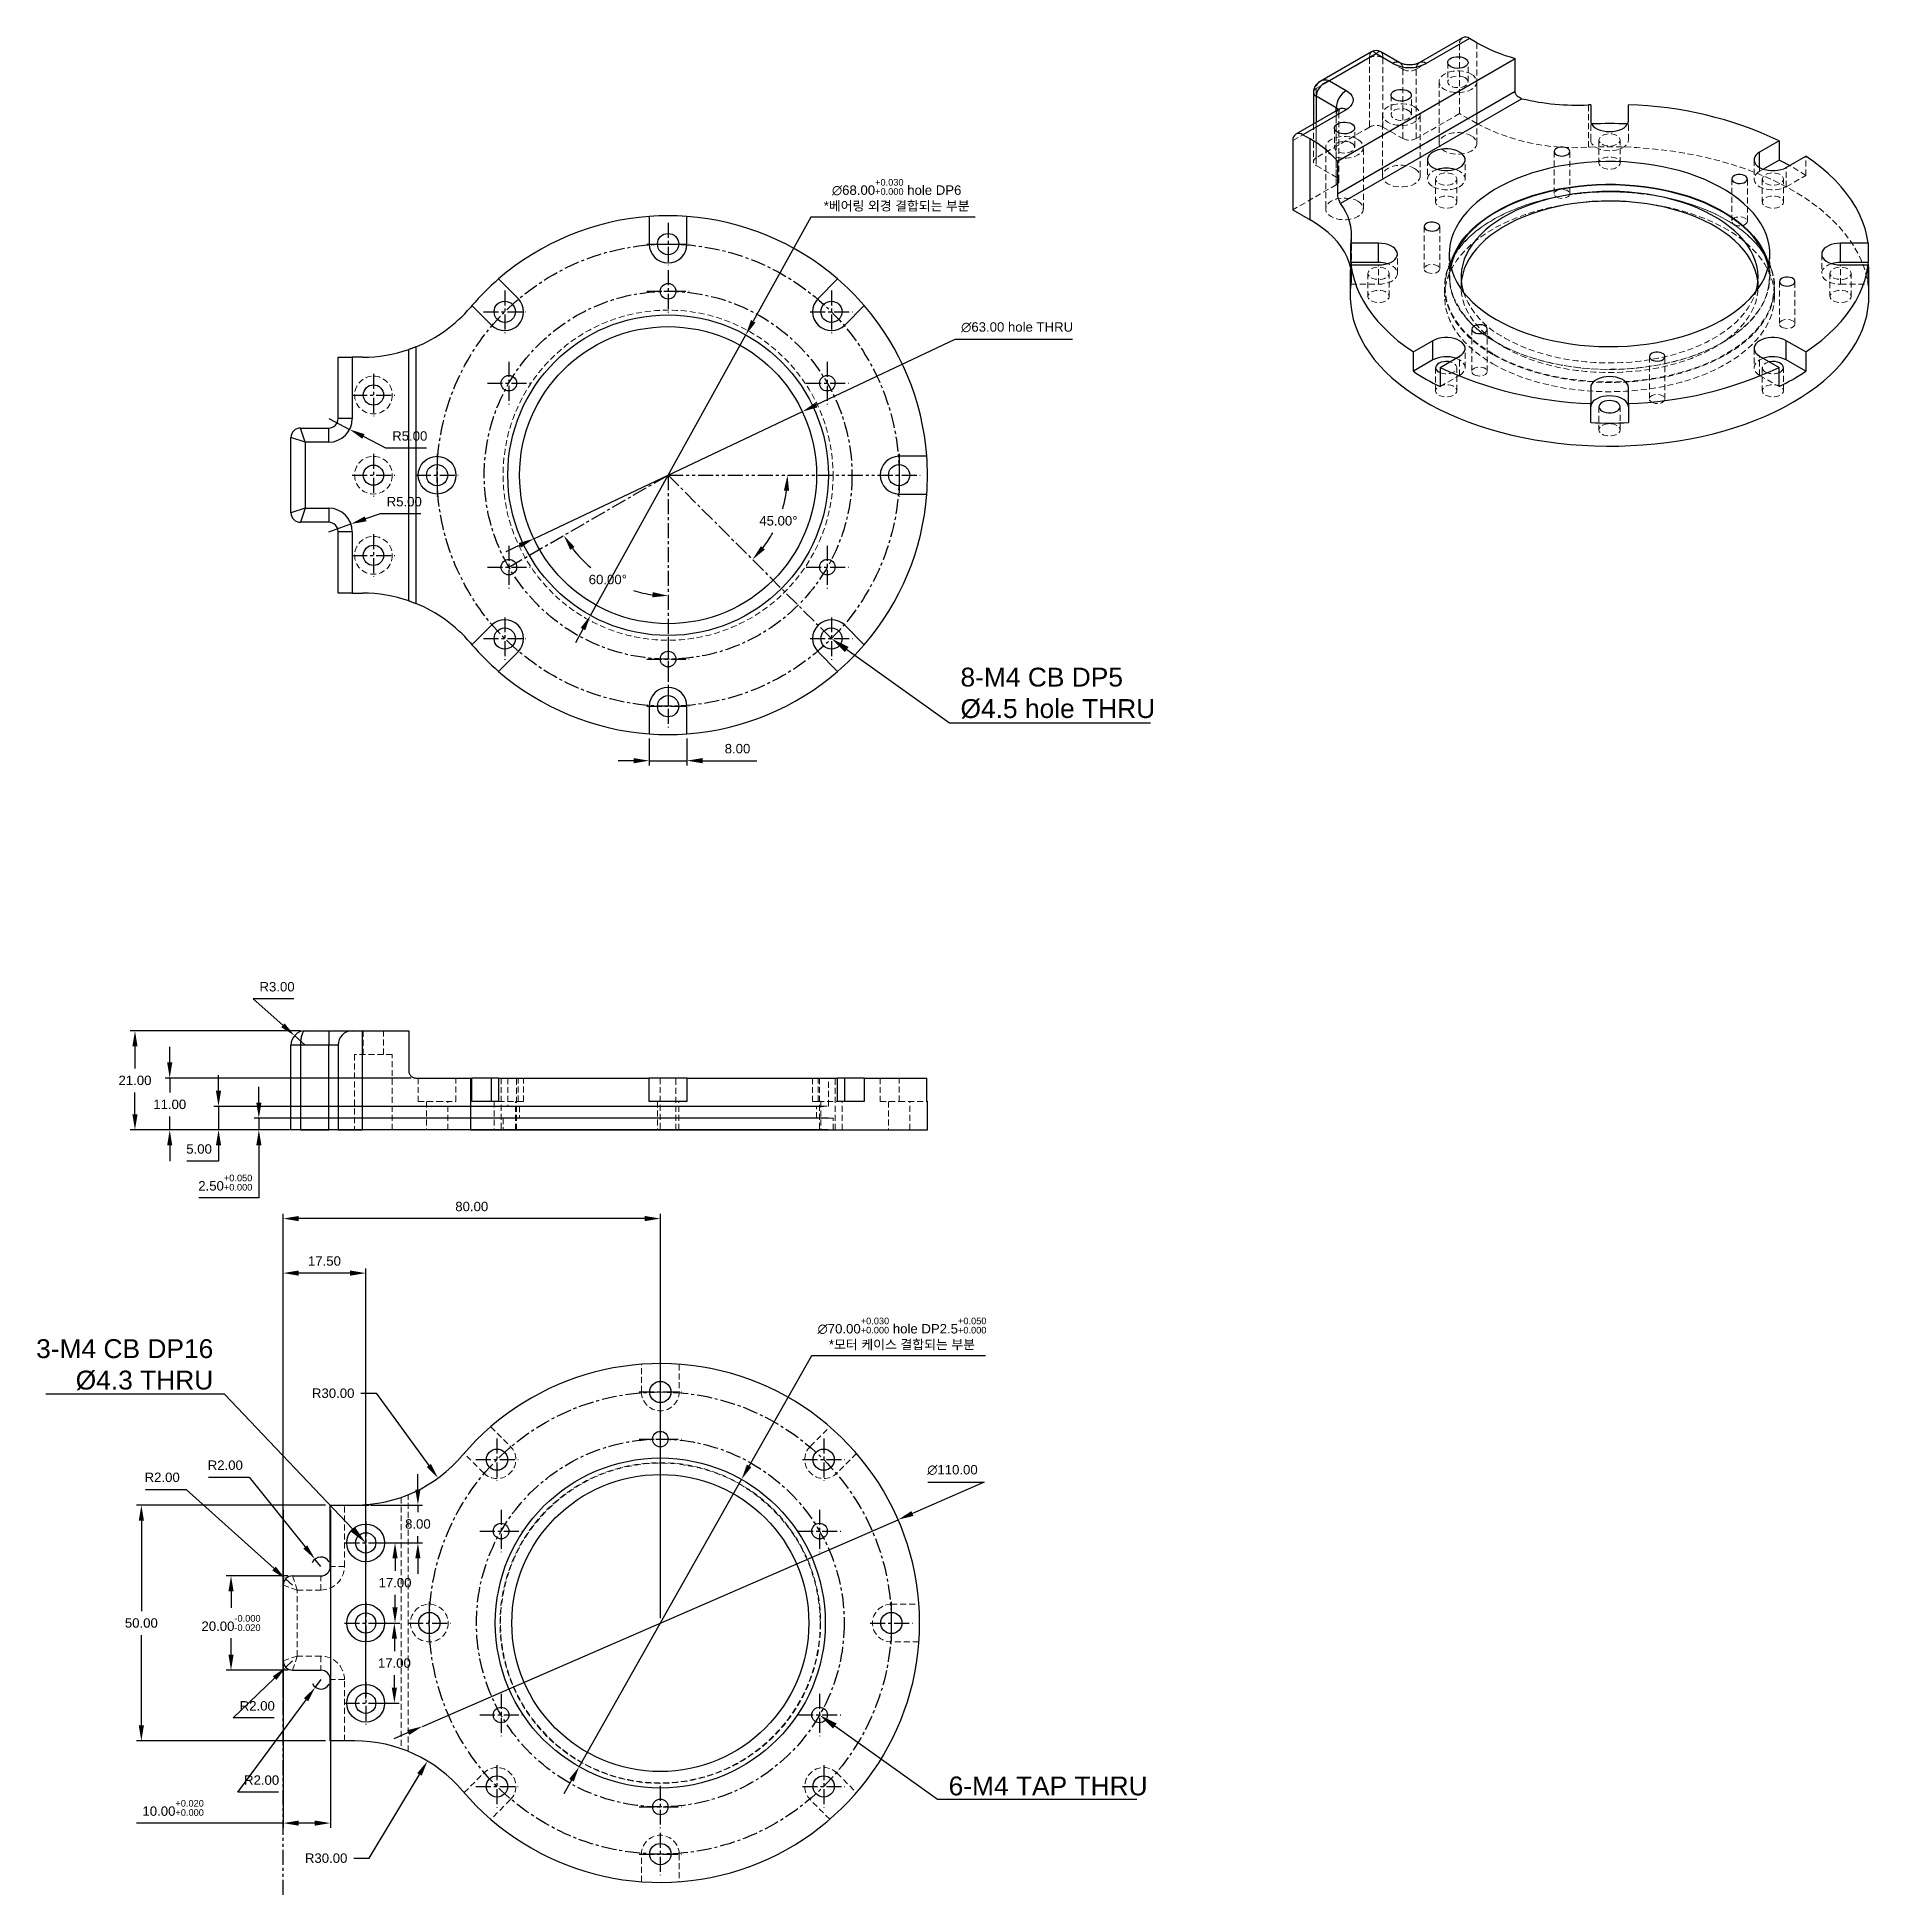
# Model space of a CAD drawing. Header units: millimetres. Extents: x 0 to 7560, y -1188 to 891.
# Drawn here: x 155.1 to 543.7, y 404.8 to 798.7 of the extents above; entities that cross this region are included whole.
import ezdxf
from ezdxf import colors
from ezdxf.entities.mleader import LeaderData, LeaderLine
from ezdxf.math import Vec2, Vec3

# ---------------------------------------------------------------- set-up
doc = ezdxf.new("R2010")
doc.units = ezdxf.units.MM
doc.header["$PDSIZE"] = -1
for name, pattern in [('CENTER', [10.16, 6.35, -1.27, 1.27, -1.27]), ('HIDDEN', [1.905, 1.27, -0.635]), ('PHANTOM', [12.7, 6.35, -1.27, 1.27, -1.27, 1.27, -1.27])]:
    doc.linetypes.add(name, pattern=pattern)
doc.layers.get('0').update_dxf_attribs({"lineweight": 50})
for name, color, linetype, lineweight in [('보조선', 1, 'PHANTOM', 25), ('숨은선', 4, 'HIDDEN', 35), ('중심선', 1, 'CENTER', 25), ('중요 치수', 4, 'Continuous', 18), ('치수선', 6, 'Continuous', 18)]:
    doc.layers.add(name, color=color, linetype=linetype, lineweight=lineweight)
doc.styles.get("Standard").update_dxf_attribs({"font": 'arial.ttf', "height": 2})
doc.dimstyles.new('ISO-25', dxfattribs={"dimtxt": 2.5, "dimasz": 2.5, "dimexe": 1.25, "dimexo": 0.625, "dimtad": 1, "dimtxsty": 'Standard', "dimcen": 2.5, "dimadec": 0, "dimazin": 0, "dimtfac": 1, "dimtmove": 0, "dimatfit": 3, "dimfxl": 1, "dimarcsym": 0})

msp = doc.modelspace()

# ---------------------------------------------------------------- blocks, each defined once
blk = doc.blocks.new('*D348')
at = {"layer": 'Defpoints', "color": 0, "ltscale": 0.5, "transparency": 16777216}
for p in [(209.31, 472.44), (196.24, 452.44), (209.31, 452.44)]:
    blk.add_point(p, dxfattribs=at)
at = {"layer": '중요 치수', "color": 0, "lineweight": -2, "ltscale": 0.5, "transparency": 16777216}
for p, q in [((208.31, 472.44), (195.24, 472.44)), ((196.24, 469.14), (196.24, 465.64)), ((196.24, 455.74), (196.24, 459.24)), ((208.31, 452.44), (195.24, 452.44))]:
    blk.add_line(p, q, dxfattribs=at)
at = {"layer": '중요 치수', "color": 0, "ltscale": 0.5, "transparency": 16777216}
for points in [[(195.69, 469.14), (196.79, 469.14), (196.24, 472.44)], [(195.69, 455.74), (196.79, 455.74), (196.24, 452.44)]]:
    blk.add_solid(points, dxfattribs=at)
at = {"layer": '중요 치수', "color": 0, "ltscale": 0.5, "transparency": 16777216, "insert": (196.24, 462.44), "char_height": 2, "attachment_point": 5}
blk.add_mtext('20.00{\\H0.7x;\\S-0.000^ -0.020;} ', dxfattribs=at)
blk = doc.blocks.new('*D349')
at = {"layer": 'Defpoints', "color": 0, "ltscale": 0.5, "transparency": 16777216}
for p in [(217.31, 487.44), (177.22, 437.44), (217.31, 437.44)]:
    blk.add_point(p, dxfattribs=at)
at = {"layer": '치수선', "color": 0, "lineweight": -2, "ltscale": 0.5, "transparency": 16777216}
for p, q in [((216.31, 487.44), (176.22, 487.44)), ((177.22, 484.14), (177.22, 464.98)), ((177.22, 440.74), (177.22, 459.89)), ((216.31, 437.44), (176.22, 437.44))]:
    blk.add_line(p, q, dxfattribs=at)
at = {"layer": '치수선', "color": 0, "ltscale": 0.5, "transparency": 16777216}
for points in [[(176.67, 484.14), (177.77, 484.14), (177.22, 487.44)], [(176.67, 440.74), (177.77, 440.74), (177.22, 437.44)]]:
    blk.add_solid(points, dxfattribs=at)
at = {"layer": '치수선', "color": 0, "ltscale": 0.5, "transparency": 16777216, "insert": (177.22, 462.44), "char_height": 2, "attachment_point": 5}
blk.add_mtext('50.00', dxfattribs=at)
blk = doc.blocks.new('*D350')
at = {"layer": 'Defpoints', "color": 0, "ltscale": 0.5, "transparency": 16777216}
for p in [(337.75, 484.35), (236.86, 440.53)]:
    blk.add_point(p, dxfattribs=at)
at = {"layer": '치수선', "color": 0, "lineweight": -2, "ltscale": 0.5, "transparency": 16777216}
for p, q in [((356.03, 492.29), (340.78, 485.66)), ((344.04, 492.29), (356.03, 492.29)), ((236.86, 440.53), (337.75, 484.35)), ((233.83, 439.22), (230.8, 437.9))]:
    blk.add_line(p, q, dxfattribs=at)
at = {"layer": '치수선', "color": 0, "ltscale": 0.5, "transparency": 16777216}
for points in [[(340.56, 486.17), (341, 485.16), (337.75, 484.35)], [(233.61, 439.72), (234.05, 438.71), (236.86, 440.53)]]:
    blk.add_solid(points, dxfattribs=at)
at = {"layer": '치수선', "color": 0, "ltscale": 0.5, "transparency": 16777216, "insert": (349.27, 494.89), "char_height": 2, "attachment_point": 5}
blk.add_mtext('∅110.00', dxfattribs=at)
blk = doc.blocks.new('*D351')
at = {"layer": 'Defpoints', "color": 0, "ltscale": 0.5, "transparency": 16777216}
for p in [(304.53, 492.91), (270.08, 431.97)]:
    blk.add_point(p, dxfattribs=at)
at = {"layer": '중요 치수', "color": 0, "lineweight": -2, "ltscale": 0.5, "transparency": 16777216}
for p, q in [((319.34, 519.12), (306.15, 495.78)), ((356.28, 519.12), (319.34, 519.12)), ((270.08, 431.97), (304.53, 492.91)), ((268.46, 429.1), (266.83, 426.22))]:
    blk.add_line(p, q, dxfattribs=at)
at = {"layer": '중요 치수', "color": 0, "ltscale": 0.5, "transparency": 16777216}
for points in [[(305.67, 496.05), (306.63, 495.51), (304.53, 492.91)], [(267.98, 429.37), (268.94, 428.83), (270.08, 431.97)]]:
    blk.add_solid(points, dxfattribs=at)
at = {"layer": '중요 치수', "color": 0, "ltscale": 0.5, "transparency": 16777216, "insert": (338.57, 523.75), "char_height": 2, "attachment_point": 5}
blk.add_mtext('∅70.00{\\H0.7x;\\S+0.030^ +0.000;} hole DP2.5{\\H0.7x;\\S+0.050^ +0.000;}\\P*{\\fGulim|b0|i0|c129|p50;모터} {\\fGulim|b0|i0|c129|p50;케이스} {\\fGulim|b0|i0|c129|p50;결합되는} {\\fGulim|b0|i0|c129|p50;부분}', dxfattribs=at)
blk = doc.blocks.new('*D352')
at = {"layer": 'Defpoints', "color": 0, "ltscale": 0.5, "transparency": 16777216}
for p in [(222.5, 517.44), (240.16, 493.19)]:
    blk.add_point(p, dxfattribs=at)
at = {"layer": '치수선', "color": 0, "lineweight": -2, "ltscale": 0.5, "transparency": 16777216}
for p, q in [((223.76, 511.17), (227.06, 511.17)), ((227.06, 511.17), (238.21, 495.86))]:
    blk.add_line(p, q, dxfattribs=at)
at = {"layer": '치수선', "color": 0, "ltscale": 0.5, "transparency": 16777216}
blk.add_solid([(238.66, 496.18), (237.77, 495.53), (240.16, 493.19)], dxfattribs=at)
at = {"layer": '치수선', "color": 0, "ltscale": 0.5, "transparency": 16777216, "insert": (217.91, 511.17), "char_height": 2, "attachment_point": 5}
blk.add_mtext('R30.00', dxfattribs=at)
blk = doc.blocks.new('*D353')
at = {"layer": 'Defpoints', "color": 0, "ltscale": 0.5, "transparency": 16777216}
for p in [(237.92, 433.17), (222.5, 407.44)]:
    blk.add_point(p, dxfattribs=at)
at = {"layer": '치수선', "color": 0, "lineweight": -2, "ltscale": 0.5, "transparency": 16777216}
for p, q in [((225.57, 412.57), (236.22, 430.34)), ((222.27, 412.57), (225.57, 412.57))]:
    blk.add_line(p, q, dxfattribs=at)
at = {"layer": '치수선', "color": 0, "ltscale": 0.5, "transparency": 16777216}
blk.add_solid([(235.75, 430.62), (236.69, 430.06), (237.92, 433.17)], dxfattribs=at)
at = {"layer": '치수선', "color": 0, "ltscale": 0.5, "transparency": 16777216, "insert": (216.42, 412.57), "char_height": 2, "attachment_point": 5}
blk.add_mtext('R30.00', dxfattribs=at)
blk = doc.blocks.new('*D354')
at = {"layer": 'Defpoints', "color": 0, "ltscale": 0.5, "transparency": 16777216}
for p in [(207.87, 453.05), (209.31, 454.44)]:
    blk.add_point(p, dxfattribs=at)
at = {"layer": '치수선', "color": 0, "lineweight": -2, "ltscale": 0.5, "transparency": 16777216}
for p, q in [((209.31, 454.44), (207.87, 453.05)), ((196.73, 442.31), (205.49, 450.76)), ((205.36, 442.31), (196.73, 442.31))]:
    blk.add_line(p, q, dxfattribs=at)
at = {"layer": '치수선', "color": 0, "ltscale": 0.5, "transparency": 16777216}
blk.add_solid([(205.11, 451.16), (205.87, 450.36), (207.87, 453.05)], dxfattribs=at)
at = {"layer": '치수선', "color": 0, "ltscale": 0.5, "transparency": 16777216, "insert": (201.81, 444.86), "char_height": 2, "attachment_point": 5}
blk.add_mtext('R2.00', dxfattribs=at)
blk = doc.blocks.new('*D355')
at = {"layer": 'Defpoints', "color": 0, "ltscale": 0.5, "transparency": 16777216}
for p in [(207.82, 471.78), (209.31, 470.44)]:
    blk.add_point(p, dxfattribs=at)
at = {"layer": '치수선', "color": 0, "lineweight": -2, "ltscale": 0.5, "transparency": 16777216}
for p, q in [((178.09, 490.79), (186.71, 490.79)), ((186.71, 490.79), (205.37, 473.99)), ((209.31, 470.44), (207.82, 471.78))]:
    blk.add_line(p, q, dxfattribs=at)
at = {"layer": '치수선', "color": 0, "ltscale": 0.5, "transparency": 16777216}
blk.add_solid([(205.73, 474.4), (205, 473.58), (207.82, 471.78)], dxfattribs=at)
at = {"layer": '치수선', "color": 0, "ltscale": 0.5, "transparency": 16777216, "insert": (181.64, 493.33), "char_height": 2, "attachment_point": 5}
blk.add_mtext('R2.00', dxfattribs=at)
blk = doc.blocks.new('*D356')
at = {"layer": 'Defpoints', "color": 0, "ltscale": 0.5, "transparency": 16777216}
for p in [(214.05, 476), (215.31, 474.44)]:
    blk.add_point(p, dxfattribs=at)
at = {"layer": '치수선', "color": 0, "lineweight": -2, "ltscale": 0.5, "transparency": 16777216}
for p, q in [((191.48, 493.36), (200.11, 493.36)), ((200.11, 493.36), (211.98, 478.57)), ((215.31, 474.44), (214.05, 476))]:
    blk.add_line(p, q, dxfattribs=at)
blk.add_arc((215.31, 474.44), 2, 28.6479, 157.4273, dxfattribs=at)
at = {"layer": '치수선', "color": 0, "ltscale": 0.5, "transparency": 16777216}
blk.add_solid([(212.41, 478.92), (211.56, 478.23), (214.05, 476)], dxfattribs=at)
at = {"layer": '치수선', "color": 0, "ltscale": 0.5, "transparency": 16777216, "insert": (195.03, 495.9), "char_height": 2, "attachment_point": 5}
blk.add_mtext('R2.00', dxfattribs=at)
blk = doc.blocks.new('*D357')
at = {"layer": 'Defpoints', "color": 0, "ltscale": 0.5, "transparency": 16777216}
for p in [(215.31, 450.44), (214.12, 448.83)]:
    blk.add_point(p, dxfattribs=at)
at = {"layer": '치수선', "color": 0, "lineweight": -2, "ltscale": 0.5, "transparency": 16777216}
for p, q in [((215.31, 450.44), (214.12, 448.83)), ((197.66, 426.57), (212.15, 446.18)), ((206.28, 426.57), (197.66, 426.57))]:
    blk.add_line(p, q, dxfattribs=at)
blk.add_arc((215.31, 450.44), 2, 204.8692, 331.3521, dxfattribs=at)
at = {"layer": '치수선', "color": 0, "ltscale": 0.5, "transparency": 16777216}
blk.add_solid([(211.71, 446.5), (212.6, 445.85), (214.12, 448.83)], dxfattribs=at)
at = {"layer": '치수선', "color": 0, "ltscale": 0.5, "transparency": 16777216, "insert": (202.73, 429.12), "char_height": 2, "attachment_point": 5}
blk.add_mtext('R2.00', dxfattribs=at)
blk = doc.blocks.new('*D358')
at = {"layer": 'Defpoints', "color": 0, "ltscale": 0.5, "transparency": 16777216}
for p in [(317.43, 719.33), (260.48, 692.39)]:
    blk.add_point(p, dxfattribs=at)
at = {"layer": '중요 치수', "color": 0, "lineweight": -2, "ltscale": 0.5, "transparency": 16777216}
for p, q in [((349.75, 734.61), (320.42, 720.74)), ((374.7, 734.61), (349.75, 734.61)), ((260.48, 692.39), (317.43, 719.33)), ((257.5, 690.98), (254.51, 689.57))]:
    blk.add_line(p, q, dxfattribs=at)
at = {"layer": '중요 치수', "color": 0, "ltscale": 0.5, "transparency": 16777216}
for points in [[(320.18, 721.24), (320.65, 720.24), (317.43, 719.33)], [(257.26, 691.47), (257.73, 690.48), (260.48, 692.39)]]:
    blk.add_solid(points, dxfattribs=at)
at = {"layer": '중요 치수', "color": 0, "ltscale": 0.5, "transparency": 16777216, "insert": (362.99, 737.22), "char_height": 2, "attachment_point": 5}
blk.add_mtext('∅63.00 hole THRU', dxfattribs=at)
blk = doc.blocks.new('*D359')
at = {"layer": 'Defpoints', "color": 0, "ltscale": 0.5, "transparency": 16777216}
for p in [(305.42, 735.6), (272.49, 676.11)]:
    blk.add_point(p, dxfattribs=at)
at = {"layer": '중요 치수', "color": 0, "lineweight": -2, "ltscale": 0.5, "transparency": 16777216}
for p, q in [((319.25, 760.57), (307.02, 738.49)), ((354.11, 760.57), (319.25, 760.57)), ((272.49, 676.11), (305.42, 735.6)), ((270.89, 673.22), (269.29, 670.33))]:
    blk.add_line(p, q, dxfattribs=at)
at = {"layer": '중요 치수', "color": 0, "ltscale": 0.5, "transparency": 16777216}
for points in [[(306.54, 738.76), (307.5, 738.23), (305.42, 735.6)], [(270.41, 673.49), (271.37, 672.96), (272.49, 676.11)]]:
    blk.add_solid(points, dxfattribs=at)
at = {"layer": '중요 치수', "color": 0, "ltscale": 0.5, "transparency": 16777216, "insert": (337.44, 765.21), "char_height": 2, "width": 38.605, "attachment_point": 5}
blk.add_mtext('∅68.00{\\H0.7x;\\S+0.030^ +0.000;} hole DP6\\P*{\\fGulim|b0|i0|c129|p50;베어링} {\\fGulim|b0|i0|c129|p50;외경 결합되는 부분}', dxfattribs=at)
blk = doc.blocks.new('*D360')
at = {"layer": 'Defpoints', "color": 0, "ltscale": 0.5, "transparency": 16777216}
for p in [(216.96, 717.86), (221.4, 715.57)]:
    blk.add_point(p, dxfattribs=at)
at = {"layer": '치수선', "color": 0, "lineweight": -2, "ltscale": 0.5, "transparency": 16777216}
for p, q in [((216.96, 717.86), (221.4, 715.57)), ((229.09, 711.61), (224.34, 714.06)), ((237.72, 711.61), (229.09, 711.61))]:
    blk.add_line(p, q, dxfattribs=at)
at = {"layer": '치수선', "color": 0, "ltscale": 0.5, "transparency": 16777216}
blk.add_solid([(224.59, 714.55), (224.09, 713.57), (221.4, 715.57)], dxfattribs=at)
at = {"layer": '치수선', "color": 0, "ltscale": 0.5, "transparency": 16777216, "insert": (234.16, 714.16), "char_height": 2, "attachment_point": 5}
blk.add_mtext('R5.00', dxfattribs=at)
blk = doc.blocks.new('*D361')
at = {"layer": 'Defpoints', "color": 0, "ltscale": 0.5, "transparency": 16777216}
for p in [(216.96, 693.86), (221.68, 695.51)]:
    blk.add_point(p, dxfattribs=at)
at = {"layer": '치수선', "color": 0, "lineweight": -2, "ltscale": 0.5, "transparency": 16777216}
for p, q in [((227.91, 697.68), (224.79, 696.59)), ((236.54, 697.68), (227.91, 697.68)), ((216.96, 693.86), (221.68, 695.51))]:
    blk.add_line(p, q, dxfattribs=at)
at = {"layer": '치수선', "color": 0, "ltscale": 0.5, "transparency": 16777216}
blk.add_solid([(224.61, 697.11), (224.98, 696.07), (221.68, 695.51)], dxfattribs=at)
at = {"layer": '치수선', "color": 0, "ltscale": 0.5, "transparency": 16777216, "insert": (232.99, 700.23), "char_height": 2, "attachment_point": 5}
blk.add_mtext('R5.00', dxfattribs=at)
blk = doc.blocks.new('*D362')
at = {"layer": 'Defpoints', "color": 0, "ltscale": 0.5, "transparency": 16777216}
for p in [(288.96, 705.86), (288.96, 705.86), (337.96, 705.86), (310.89, 693.19), (323.6, 671.21)]:
    blk.add_point(p, dxfattribs=at)
at = {"layer": '치수선', "color": 0, "lineweight": -2, "ltscale": 0.5, "transparency": 16777216}
for start, end in [(343.6089, 352.5248), (322.4752, 331.107)]:
    blk.add_arc((288.96, 705.86), 25.33, start, end, dxfattribs=at)
at = {"layer": '치수선', "color": 0, "ltscale": 0.5, "transparency": 16777216}
for points in [[(313.52, 702.6), (314.62, 702.53), (314.28, 705.86)], [(309.46, 690.07), (308.63, 690.79), (306.86, 687.95)]]:
    blk.add_solid(points, dxfattribs=at)
at = {"layer": '치수선', "color": 0, "ltscale": 0.5, "transparency": 16777216, "insert": (312.35, 696.17), "char_height": 2, "attachment_point": 5}
blk.add_mtext('45.00°', dxfattribs=at)
blk = doc.blocks.new('*D363')
at = {"layer": 'Defpoints', "color": 0, "ltscale": 0.5, "transparency": 16777216}
for p in [(288.96, 705.86), (288.96, 705.86), (255.18, 686.36), (272.52, 686.27), (288.96, 656.86)]:
    blk.add_point(p, dxfattribs=at)
at = {"layer": '치수선', "color": 0, "lineweight": -2, "ltscale": 0.5, "transparency": 16777216}
for start, end in [(217.4054, 230.0381), (253.2931, 262.5946)]:
    blk.add_arc((288.96, 705.86), 25.57, start, end, dxfattribs=at)
at = {"layer": '치수선', "color": 0, "ltscale": 0.5, "transparency": 16777216}
for points in [[(268.19, 690.02), (269.11, 690.63), (266.82, 693.08)], [(285.7, 681.05), (285.62, 679.96), (288.96, 680.29)]]:
    blk.add_solid(points, dxfattribs=at)
at = {"layer": '치수선', "color": 0, "ltscale": 0.5, "transparency": 16777216, "insert": (276.17, 683.72), "char_height": 2, "attachment_point": 5}
blk.add_mtext('60.00°', dxfattribs=at)
blk = doc.blocks.new('*D364')
at = {"layer": 'Defpoints', "color": 0, "ltscale": 0.5, "transparency": 16777216}
for p in [(224.81, 479.44), (224.81, 462.44), (231.03, 462.44)]:
    blk.add_point(p, dxfattribs=at)
at = {"layer": '치수선', "color": 0, "lineweight": -2, "ltscale": 0.5, "transparency": 16777216}
for p, q in [((225.81, 479.44), (232.03, 479.44)), ((231.03, 476.14), (231.03, 473.53)), ((231.03, 465.74), (231.03, 468.44)), ((225.81, 462.44), (232.03, 462.44))]:
    blk.add_line(p, q, dxfattribs=at)
at = {"layer": '치수선', "color": 0, "ltscale": 0.5, "transparency": 16777216}
for points in [[(230.48, 476.14), (231.58, 476.14), (231.03, 479.44)], [(230.48, 465.74), (231.58, 465.74), (231.03, 462.44)]]:
    blk.add_solid(points, dxfattribs=at)
at = {"layer": '치수선', "color": 0, "ltscale": 0.5, "transparency": 16777216, "insert": (231.03, 470.98), "char_height": 2, "attachment_point": 5}
blk.add_mtext('17.00', dxfattribs=at)
blk = doc.blocks.new('*D365')
at = {"layer": 'Defpoints', "color": 0, "ltscale": 0.5, "transparency": 16777216}
for p in [(224.81, 487.44), (235.88, 487.44), (224.81, 479.44)]:
    blk.add_point(p, dxfattribs=at)
at = {"layer": '치수선', "color": 0, "lineweight": -2, "ltscale": 0.5, "transparency": 16777216}
for p, q in [((235.88, 490.74), (235.88, 494.04)), ((225.81, 487.44), (236.88, 487.44)), ((235.88, 487.44), (235.88, 485.98)), ((235.88, 479.44), (235.88, 480.89)), ((225.81, 479.44), (236.88, 479.44)), ((235.88, 476.14), (235.88, 472.84))]:
    blk.add_line(p, q, dxfattribs=at)
at = {"layer": '치수선', "color": 0, "ltscale": 0.5, "transparency": 16777216}
for points in [[(235.33, 490.74), (236.43, 490.74), (235.88, 487.44)], [(235.33, 476.14), (236.43, 476.14), (235.88, 479.44)]]:
    blk.add_solid(points, dxfattribs=at)
at = {"layer": '치수선', "color": 0, "ltscale": 0.5, "transparency": 16777216, "insert": (235.88, 483.44), "char_height": 2, "attachment_point": 5}
blk.add_mtext('8.00', dxfattribs=at)
blk = doc.blocks.new('*D366')
at = {"layer": 'Defpoints', "color": 0, "ltscale": 0.5, "transparency": 16777216}
for p in [(224.81, 462.44), (224.81, 445.44), (230.89, 445.44)]:
    blk.add_point(p, dxfattribs=at)
at = {"layer": '치수선', "color": 0, "lineweight": -2, "ltscale": 0.5, "transparency": 16777216}
for p, q in [((225.81, 462.44), (231.89, 462.44)), ((230.89, 459.14), (230.89, 456.48)), ((230.89, 448.74), (230.89, 451.39)), ((225.81, 445.44), (231.89, 445.44))]:
    blk.add_line(p, q, dxfattribs=at)
at = {"layer": '치수선', "color": 0, "ltscale": 0.5, "transparency": 16777216}
for points in [[(230.34, 459.14), (231.44, 459.14), (230.89, 462.44)], [(230.34, 448.74), (231.44, 448.74), (230.89, 445.44)]]:
    blk.add_solid(points, dxfattribs=at)
at = {"layer": '치수선', "color": 0, "ltscale": 0.5, "transparency": 16777216, "insert": (230.89, 453.94), "char_height": 2, "attachment_point": 5}
blk.add_mtext('17.00', dxfattribs=at)
blk = doc.blocks.new('*D367')
at = {"layer": 'Defpoints', "color": 0, "ltscale": 0.5, "transparency": 16777216}
for p in [(284.96, 651), (292.96, 651), (292.96, 645.31)]:
    blk.add_point(p, dxfattribs=at)
at = {"layer": '치수선', "color": 0, "lineweight": -2, "ltscale": 0.5, "transparency": 16777216}
for p, q in [((284.96, 650), (284.96, 644.31)), ((292.96, 650), (292.96, 644.31)), ((281.65, 645.31), (278.35, 645.31)), ((284.96, 645.31), (292.96, 645.31)), ((296.26, 645.31), (307.8, 645.31))]:
    blk.add_line(p, q, dxfattribs=at)
at = {"layer": '치수선', "color": 0, "ltscale": 0.5, "transparency": 16777216}
for points in [[(281.65, 645.86), (281.65, 644.76), (284.96, 645.31)], [(296.26, 645.86), (296.26, 644.76), (292.96, 645.31)]]:
    blk.add_solid(points, dxfattribs=at)
at = {"layer": '치수선', "color": 0, "ltscale": 0.5, "transparency": 16777216, "insert": (303.68, 647.85), "char_height": 2, "attachment_point": 5}
blk.add_mtext('8.00', dxfattribs=at)
blk = doc.blocks.new('*D368')
at = {"layer": 'Defpoints', "color": 0, "ltscale": 0.5, "transparency": 16777216}
for p in [(211.96, 588.01), (175.87, 567.01), (210.96, 567.01)]:
    blk.add_point(p, dxfattribs=at)
at = {"layer": '치수선', "color": 0, "lineweight": -2, "ltscale": 0.5, "transparency": 16777216}
for p, q in [((210.96, 588.01), (174.87, 588.01)), ((175.87, 584.71), (175.87, 580.06)), ((175.87, 570.32), (175.87, 574.97)), ((209.96, 567.01), (174.87, 567.01))]:
    blk.add_line(p, q, dxfattribs=at)
at = {"layer": '치수선', "color": 0, "ltscale": 0.5, "transparency": 16777216}
for points in [[(175.32, 584.71), (176.42, 584.71), (175.87, 588.01)], [(175.32, 570.32), (176.42, 570.32), (175.87, 567.01)]]:
    blk.add_solid(points, dxfattribs=at)
at = {"layer": '치수선', "color": 0, "ltscale": 0.5, "transparency": 16777216, "insert": (175.87, 577.51), "char_height": 2, "attachment_point": 5}
blk.add_mtext('21.00', dxfattribs=at)
blk = doc.blocks.new('*D369')
at = {"layer": 'Defpoints', "color": 0, "ltscale": 0.5, "transparency": 16777216}
for p in [(235.46, 578.01), (183.24, 567.01), (224.15, 567.01)]:
    blk.add_point(p, dxfattribs=at)
at = {"layer": '치수선', "color": 0, "lineweight": -2, "ltscale": 0.5, "transparency": 16777216}
for p, q in [((183.24, 581.32), (183.24, 584.62)), ((234.46, 578.01), (182.24, 578.01)), ((183.24, 578.01), (183.24, 574.97)), ((183.24, 567.01), (183.24, 569.88)), ((223.15, 567.01), (182.24, 567.01)), ((183.24, 563.71), (183.24, 560.41))]:
    blk.add_line(p, q, dxfattribs=at)
at = {"layer": '치수선', "color": 0, "ltscale": 0.5, "transparency": 16777216}
for points in [[(182.69, 581.32), (183.79, 581.32), (183.24, 578.01)], [(182.69, 563.71), (183.79, 563.71), (183.24, 567.01)]]:
    blk.add_solid(points, dxfattribs=at)
at = {"layer": '치수선', "color": 0, "ltscale": 0.5, "transparency": 16777216, "insert": (183.24, 572.42), "char_height": 2, "attachment_point": 5}
blk.add_mtext('11.00', dxfattribs=at)
blk = doc.blocks.new('*D370')
at = {"layer": 'Defpoints', "color": 0, "ltscale": 0.5, "transparency": 16777216}
for p in [(209.71, 587.01), (211.96, 585.01)]:
    blk.add_point(p, dxfattribs=at)
at = {"layer": '치수선', "color": 0, "lineweight": -2, "ltscale": 0.5, "transparency": 16777216}
for p, q in [((209.57, 594.82), (200.94, 594.82)), ((200.94, 594.82), (207.25, 589.2)), ((211.96, 585.01), (209.71, 587.01))]:
    blk.add_line(p, q, dxfattribs=at)
at = {"layer": '치수선', "color": 0, "ltscale": 0.5, "transparency": 16777216}
blk.add_solid([(207.61, 589.61), (206.88, 588.79), (209.71, 587.01)], dxfattribs=at)
at = {"layer": '치수선', "color": 0, "ltscale": 0.5, "transparency": 16777216, "insert": (206.01, 597.36), "char_height": 2, "attachment_point": 5}
blk.add_mtext('R3.00', dxfattribs=at)
blk = doc.blocks.new('*D371')
at = {"layer": 'Defpoints', "color": 0, "ltscale": 0.5, "transparency": 16777216}
for p in [(207.31, 487.44), (217.31, 487.44), (207.31, 420.01)]:
    blk.add_point(p, dxfattribs=at)
at = {"layer": '중요 치수', "color": 0, "lineweight": -2, "ltscale": 0.5, "transparency": 16777216}
for p, q in [((207.31, 486.44), (207.31, 419.01)), ((217.31, 486.44), (217.31, 419.01)), ((207.31, 420.01), (176.18, 420.01)), ((214, 420.01), (210.61, 420.01))]:
    blk.add_line(p, q, dxfattribs=at)
at = {"layer": '중요 치수', "color": 0, "ltscale": 0.5, "transparency": 16777216}
for points in [[(210.61, 420.56), (210.61, 419.46), (207.31, 420.01)], [(214, 420.56), (214, 419.46), (217.31, 420.01)]]:
    blk.add_solid(points, dxfattribs=at)
at = {"layer": '중요 치수', "color": 0, "ltscale": 0.5, "transparency": 16777216, "insert": (183.97, 423.22), "char_height": 2, "attachment_point": 5}
blk.add_mtext('10.00{\\H0.7x;\\S+0.020^ +0.000;} ', dxfattribs=at)
blk = doc.blocks.new('*D479')
at = {"layer": 'Defpoints', "color": 0, "ltscale": 0.5, "transparency": 16777216}
for p in [(207.31, 536.65), (207.31, 445.44), (224.81, 445.44)]:
    blk.add_point(p, dxfattribs=at)
at = {"layer": '치수선', "color": 0, "lineweight": -2, "ltscale": 0.5, "transparency": 16777216}
for p, q in [((207.31, 446.44), (207.31, 537.65)), ((221.5, 536.65), (210.61, 536.65)), ((224.81, 446.44), (224.81, 537.65))]:
    blk.add_line(p, q, dxfattribs=at)
at = {"layer": '치수선', "color": 0, "ltscale": 0.5, "transparency": 16777216}
for points in [[(210.61, 537.2), (210.61, 536.1), (207.31, 536.65)], [(221.5, 537.2), (221.5, 536.1), (224.81, 536.65)]]:
    blk.add_solid(points, dxfattribs=at)
at = {"layer": '치수선', "color": 0, "ltscale": 0.5, "transparency": 16777216, "insert": (216.06, 539.2), "char_height": 2, "attachment_point": 5}
blk.add_mtext('17.50', dxfattribs=at)
blk = doc.blocks.new('*D480')
at = {"layer": 'Defpoints', "color": 0, "ltscale": 0.5, "transparency": 16777216}
for p in [(207.31, 548.21), (207.31, 462.44), (287.31, 462.44)]:
    blk.add_point(p, dxfattribs=at)
at = {"layer": '치수선', "color": 0, "lineweight": -2, "ltscale": 0.5, "transparency": 16777216}
for p, q in [((207.31, 463.44), (207.31, 549.21)), ((284, 548.21), (210.61, 548.21)), ((287.31, 463.44), (287.31, 549.21))]:
    blk.add_line(p, q, dxfattribs=at)
at = {"layer": '치수선', "color": 0, "ltscale": 0.5, "transparency": 16777216}
for points in [[(210.61, 548.76), (210.61, 547.66), (207.31, 548.21)], [(284, 548.76), (284, 547.66), (287.31, 548.21)]]:
    blk.add_solid(points, dxfattribs=at)
at = {"layer": '치수선', "color": 0, "ltscale": 0.5, "transparency": 16777216, "insert": (247.31, 550.76), "char_height": 2, "attachment_point": 5}
blk.add_mtext('80.00', dxfattribs=at)
blk = doc.blocks.new('*D481')
at = {"layer": 'Defpoints', "color": 0, "ltscale": 0.5, "transparency": 16777216}
for p in [(202.15, 569.51), (323.96, 569.51), (323.96, 567.01)]:
    blk.add_point(p, dxfattribs=at)
at = {"layer": '중요 치수', "color": 0, "lineweight": -2, "ltscale": 0.5, "transparency": 16777216}
for p, q in [((202.15, 572.82), (202.15, 576.12)), ((322.96, 569.51), (201.15, 569.51)), ((202.15, 569.51), (202.15, 567.01)), ((322.96, 567.01), (201.15, 567.01)), ((202.15, 563.71), (202.15, 552.61)), ((202.15, 552.61), (189.43, 552.61))]:
    blk.add_line(p, q, dxfattribs=at)
at = {"layer": '중요 치수', "color": 0, "ltscale": 0.5, "transparency": 16777216}
for points in [[(201.6, 572.82), (202.7, 572.82), (202.15, 569.51)], [(201.6, 563.71), (202.7, 563.71), (202.15, 567.01)]]:
    blk.add_solid(points, dxfattribs=at)
at = {"layer": '중요 치수', "color": 0, "ltscale": 0.5, "transparency": 16777216, "insert": (195.03, 555.82), "char_height": 2, "attachment_point": 5}
blk.add_mtext('2.50{\\H0.7x;\\S+0.050^ +0.000;} ', dxfattribs=at)
blk = doc.blocks.new('*D482')
at = {"layer": 'Defpoints', "color": 0, "ltscale": 0.5, "transparency": 16777216}
for p in [(322.96, 572.01), (193.59, 567.01), (322.96, 567.01)]:
    blk.add_point(p, dxfattribs=at)
at = {"layer": '치수선', "color": 0, "lineweight": -2, "ltscale": 0.5, "transparency": 16777216}
for p, q in [((193.59, 575.32), (193.59, 578.62)), ((321.96, 572.01), (192.59, 572.01)), ((193.59, 572.01), (193.59, 567.01)), ((321.96, 567.01), (192.59, 567.01)), ((193.59, 563.71), (193.59, 560.41)), ((193.59, 560.41), (186.88, 560.41))]:
    blk.add_line(p, q, dxfattribs=at)
at = {"layer": '치수선', "color": 0, "ltscale": 0.5, "transparency": 16777216}
for points in [[(193.04, 575.32), (194.14, 575.32), (193.59, 572.01)], [(193.04, 563.71), (194.14, 563.71), (193.59, 567.01)]]:
    blk.add_solid(points, dxfattribs=at)
at = {"layer": '치수선', "color": 0, "ltscale": 0.5, "transparency": 16777216, "insert": (189.47, 562.96), "char_height": 2, "attachment_point": 5}
blk.add_mtext('5.00', dxfattribs=at)

# ---------------------------------------------------------------- dimensions: what is measured, and where the dimension line sits
at = {"layer": '중요 치수', "ltscale": 0.5}
for p1, p2, text, picture, middle in [((272.488, 676.112), (305.423, 735.604), '<>{\\H0.7x;\\S+0.030^ +0.000;} hole DP6\\P*{\\fGulim|b0|i0|c129|p50;베어링} {\\fGulim|b0|i0|c129|p50;외경 결합되는 부분}', '*D359', (337.44, 760.573)), ((260.48, 692.389), (317.431, 719.327), '<> hole THRU', '*D358', (362.985, 734.614)), ((270.083, 431.97), (304.528, 492.909), '<>{\\H0.7x;\\S+0.030^ +0.000;} hole DP2.5{\\H0.7x;\\S+0.050^ +0.000;}\\P*{\\fGulim|b0|i0|c129|p50;모터} {\\fGulim|b0|i0|c129|p50;케이스} {\\fGulim|b0|i0|c129|p50;결합되는} {\\fGulim|b0|i0|c129|p50;부분}', '*D351', (338.573, 519.117))]:
    dim = msp.add_diameter_dim_2p(p1=p1, p2=p2, text=text, dimstyle='ISO-25', override={"dimtxt": 2, "dimasz": 3.302, "dimexe": 1, "dimexo": 1, "dimgap": 1.524, "dimtih": 1, "dimtoh": 1, "dimzin": 1, "dimdsep": 46, "dimcen": -10, "dimadec": 2, "dimtzin": 1}, dxfattribs=at)
    dim.commit()
    dim.dimension.update_dxf_attribs({"geometry": picture, "text_midpoint": middle, "dimtype": 163})
dim = msp.add_linear_dim(base=(202.148, 569.515), p1=(323.955, 567.015), p2=(323.955, 569.515), angle=90, text='<>{\\H0.7x;\\S+0.050^ +0.000;} ', dimstyle='ISO-25', override={"dimtxt": 2, "dimasz": 3.302, "dimexe": 1, "dimexo": 1, "dimgap": 1.524, "dimtih": 1, "dimtoh": 1, "dimzin": 1, "dimdsep": 46, "dimcen": -10, "dimadec": 2, "dimtzin": 1}, dxfattribs=at)
dim.commit()
dim.dimension.update_dxf_attribs({"geometry": '*D481', "text_midpoint": (195.029, 552.613), "dimtype": 160})
dim = msp.add_linear_dim(base=(207.305, 420.012), p1=(217.305, 487.44), p2=(207.305, 487.44), text='<>{\\H0.7x;\\S+0.020^ +0.000;} ', dimstyle='ISO-25', override={"dimtxt": 2, "dimasz": 3.302, "dimexe": 1, "dimexo": 1, "dimgap": 1.524, "dimtih": 1, "dimtoh": 1, "dimzin": 1, "dimdsep": 46, "dimcen": -10, "dimadec": 2, "dimtzin": 1}, dxfattribs=at)
dim.commit()
dim.dimension.update_dxf_attribs({"geometry": '*D371', "text_midpoint": (183.967, 420.012), "dimtype": 160})
dim = msp.add_linear_dim(base=(196.236, 452.44), p1=(209.305, 472.44), p2=(209.305, 452.44), angle=90, text='<>{\\H0.7x;\\S-0.000^ -0.020;} ', dimstyle='ISO-25', override={"dimtxt": 2, "dimasz": 3.302, "dimexe": 1, "dimexo": 1, "dimgap": 1.524, "dimtih": 1, "dimtoh": 1, "dimzin": 1, "dimdsep": 46, "dimcen": -10, "dimadec": 2, "dimtzin": 1}, dxfattribs=at)
dim.commit()
dim.dimension.update_dxf_attribs({"geometry": '*D348', "text_midpoint": (196.236, 462.44)})
at = {"layer": '치수선', "ltscale": 0.5}
for center, mpoint, picture, middle in [((216.955, 717.858), (221.401, 715.569), '*D360', (234.164, 714.157)), ((216.955, 693.858), (221.676, 695.505), '*D361', (232.986, 700.227))]:
    dim = msp.add_radius_dim(center=center, mpoint=mpoint, dimstyle='ISO-25', override={"dimtxt": 2, "dimasz": 3.302, "dimexe": 1, "dimexo": 1, "dimgap": 1.524, "dimtih": 1, "dimtoh": 1, "dimzin": 1, "dimdsep": 46, "dimcen": -10, "dimadec": 2, "dimtzin": 1}, dxfattribs=at)
    dim.commit()
    dim.dimension.update_dxf_attribs({"geometry": picture, "text_midpoint": middle})
for base, line1, line2, picture, middle in [((272.522, 686.273), ((288.955, 705.858), (288.955, 656.858)), ((255.18, 686.358), (288.955, 705.858)), '*D363', (276.173, 683.717)), ((310.889, 693.194), ((288.955, 705.858), (323.604, 671.21)), ((288.955, 705.858), (337.955, 705.858)), '*D362', (312.355, 696.166))]:
    dim = msp.add_angular_dim_2l(base=base, line1=line1, line2=line2, dimstyle='ISO-25', override={"dimtxt": 2, "dimasz": 3.302, "dimexe": 1, "dimexo": 1, "dimgap": 1.524, "dimtih": 1, "dimtoh": 1, "dimzin": 1, "dimdsep": 46, "dimcen": -10, "dimadec": 2, "dimtzin": 1}, dxfattribs=at)
    dim.commit()
    dim.dimension.update_dxf_attribs({"geometry": picture, "text_midpoint": middle})
for base, p1, p2, picture, middle in [((292.955, 645.31), (284.955, 651.003), (292.955, 651.003), '*D367', (303.679, 647.855)), ((207.305, 548.213), (287.305, 462.44), (207.305, 462.44), '*D480', (247.305, 550.759)), ((207.305, 536.652), (224.805, 445.44), (207.305, 445.44), '*D479', (216.055, 539.197))]:
    dim = msp.add_linear_dim(base=base, p1=p1, p2=p2, dimstyle='ISO-25', override={"dimtxt": 2, "dimasz": 3.302, "dimexe": 1, "dimexo": 1, "dimgap": 1.524, "dimtih": 1, "dimtoh": 1, "dimzin": 1, "dimdsep": 46, "dimcen": -10, "dimadec": 2, "dimtzin": 1}, dxfattribs=at)
    dim.commit()
    dim.dimension.update_dxf_attribs({"geometry": picture, "text_midpoint": middle})
for center, mpoint, picture, middle in [((211.955, 585.015), (209.714, 587.009), '*D370', (206.014, 594.815)), ((222.498, 517.44), (240.157, 493.188), '*D352', (217.907, 511.174)), ((215.305, 474.44), (214.053, 475.999), '*D356', (195.031, 493.358)), ((209.305, 470.44), (207.819, 471.778), '*D355', (181.638, 490.788)), ((209.305, 454.44), (207.866, 453.051), '*D354', (201.806, 442.314)), ((215.305, 450.44), (214.116, 448.832), '*D357', (202.731, 426.573)), ((222.498, 407.44), (237.917, 433.174), '*D353', (216.416, 412.567))]:
    dim = msp.add_radius_dim(center=center, mpoint=mpoint, dimstyle='ISO-25', override={"dimtxt": 2, "dimasz": 3.302, "dimexe": 1, "dimexo": 1, "dimgap": 1.524, "dimtih": 1, "dimtoh": 1, "dimzin": 1, "dimdsep": 46, "dimcen": -10, "dimadec": 2, "dimtzin": 1}, dxfattribs=at)
    dim.commit()
    dim.dimension.update_dxf_attribs({"geometry": picture, "text_midpoint": middle, "dimtype": 164})
for base, p1, p2, picture, middle in [((175.869, 567.015), (211.955, 588.015), (210.955, 567.015), '*D368', (175.869, 577.515)), ((183.242, 567.015), (235.455, 578.015), (224.148, 567.015), '*D369', (183.242, 572.422)), ((235.878, 487.44), (224.805, 479.44), (224.805, 487.44), '*D365', (235.878, 483.44)), ((231.027, 462.44), (224.805, 479.44), (224.805, 462.44), '*D364', (231.027, 470.983))]:
    dim = msp.add_linear_dim(base=base, p1=p1, p2=p2, angle=90, dimstyle='ISO-25', override={"dimtxt": 2, "dimasz": 3.302, "dimexe": 1, "dimexo": 1, "dimgap": 1.524, "dimtih": 1, "dimtoh": 1, "dimzin": 1, "dimdsep": 46, "dimcen": -10, "dimadec": 2, "dimtzin": 1}, dxfattribs=at)
    dim.commit()
    dim.dimension.update_dxf_attribs({"geometry": picture, "text_midpoint": middle, "dimtype": 160})
for base, p1, p2, picture, middle in [((193.591, 567.015), (322.955, 572.015), (322.955, 567.015), '*D482', (189.473, 562.956)), ((177.22, 437.44), (217.305, 487.44), (217.305, 437.44), '*D349', (177.22, 462.44)), ((230.889, 445.44), (224.805, 462.44), (224.805, 445.44), '*D366', (230.889, 453.94))]:
    dim = msp.add_linear_dim(base=base, p1=p1, p2=p2, angle=90, dimstyle='ISO-25', override={"dimtxt": 2, "dimasz": 3.302, "dimexe": 1, "dimexo": 1, "dimgap": 1.524, "dimtih": 1, "dimtoh": 1, "dimzin": 1, "dimdsep": 46, "dimcen": -10, "dimadec": 2, "dimtzin": 1}, dxfattribs=at)
    dim.commit()
    dim.dimension.update_dxf_attribs({"geometry": picture, "text_midpoint": middle})
dim = msp.add_diameter_dim_2p(p1=(236.857, 440.531), p2=(337.754, 484.348), dimstyle='ISO-25', override={"dimtxt": 2, "dimasz": 3.302, "dimexe": 1, "dimexo": 1, "dimgap": 1.524, "dimtih": 1, "dimtoh": 1, "dimzin": 1, "dimdsep": 46, "dimcen": -10, "dimadec": 2, "dimtzin": 1}, dxfattribs=at)
dim.commit()
dim.dimension.update_dxf_attribs({"geometry": '*D350', "text_midpoint": (349.275, 492.287), "dimtype": 163})

# ---------------------------------------------------------------- linework, layer by layer
at = {"linetype": 'Continuous', "lineweight": 25}
for p, q in [((457.457, 798.611), (448.265, 793.304)), ((458.957, 798.462), (449.765, 793.156)), ((460.507, 797.567), (458.957, 798.462)), ((438.158, 795.634), (427.259, 789.342)), ((439.158, 795.197), (429.259, 789.482)), ((430.921, 772.481), (468.608, 794.237)), ((442.694, 793.156), (439.158, 795.197)), ((444.194, 793.304), (440.158, 795.634)), ((468.608, 787.296), (468.608, 794.237)), ((429.259, 789.482), (432.794, 787.441)), ((425.844, 787.032), (425.844, 780.361)), ((430.673, 783.767), (426.43, 786.216)), ((426.43, 786.216), (426.43, 780.699)), ((430.921, 765.54), (468.608, 787.296)), ((470.068, 785.689), (431.583, 763.473)), ((484.656, 784.409), (484.656, 781.029)), ((492.656, 781.029), (492.656, 784.409)), ((431.294, 783.507), (422.102, 778.201)), ((432.794, 783.359), (423.602, 778.052)), ((430.673, 783.149), (430.673, 783.767)), ((421.48, 776.827), (421.48, 762.129)), ((423.602, 778.052), (425.152, 777.157)), ((425.152, 760.01), (425.152, 777.157)), ((524.615, 776.767), (520.475, 774.377)), ((524.615, 776.767), (524.615, 772.684)), ((430.921, 772.481), (430.921, 765.54)), ((520.475, 771.111), (520.475, 774.377)), ((524.615, 772.684), (521.273, 770.755)), ((526.132, 771.111), (530.272, 773.501)), ((284.955, 760.712), (284.955, 754.858)), ((292.955, 754.858), (292.955, 760.712)), ((421.48, 762.129), (425.152, 760.01)), ((433.801, 750.969), (433.801, 755.051)), ((439.656, 755.051), (433.801, 755.051)), ((439.656, 750.969), (439.656, 755.051)), ((543.51, 755.051), (537.656, 755.051)), ((537.656, 750.969), (537.656, 755.051)), ((543.51, 755.051), (543.51, 750.969)), ((433.656, 748.659), (433.656, 743.76)), ((439.656, 750.969), (433.801, 750.969)), ((433.801, 750.433), (433.801, 746.35)), ((433.801, 750.433), (439.656, 750.433)), ((543.51, 750.969), (537.656, 750.969)), ((537.656, 750.433), (543.51, 750.433)), ((543.51, 746.35), (543.51, 750.433)), ((543.656, 743.76), (543.656, 748.659)), ((257.136, 743.334), (252.996, 747.474)), ((324.915, 747.474), (320.775, 743.334)), ((247.339, 741.817), (251.479, 737.678)), ((326.432, 737.678), (330.572, 741.817)), ((235.455, 733.07), (235.455, 678.645)), ((451.179, 734.373), (447.039, 731.983)), ((451.179, 730.29), (451.179, 734.373)), ((530.272, 731.983), (526.132, 734.373)), ((526.132, 730.29), (526.132, 734.373)), ((218.955, 717.858), (218.955, 730.858)), ((218.955, 730.858), (221.955, 730.858)), ((221.955, 730.858), (221.955, 717.858)), ((224.148, 730.858), (221.955, 730.858)), ((233.955, 679.209), (233.955, 732.506)), ((447.039, 727.901), (447.039, 731.983)), ((451.179, 730.29), (447.039, 727.901)), ((452.696, 728.718), (456.836, 731.107)), ((520.475, 731.107), (524.615, 728.718)), ((530.272, 727.901), (526.132, 730.29)), ((530.272, 731.983), (530.272, 727.901)), ((452.416, 727.739), (452.696, 727.602)), ((452.696, 728.718), (452.696, 724.635)), ((524.615, 724.635), (524.615, 728.718)), ((484.656, 724.455), (484.656, 721.075)), ((484.656, 716.993), (484.656, 721.075)), ((492.656, 721.075), (492.656, 724.455)), ((492.656, 721.075), (492.656, 716.993)), ((221.955, 717.858), (218.955, 717.858)), ((211.955, 712.858), (208.955, 713.858)), ((208.955, 697.858), (208.955, 713.858)), ((211.955, 712.858), (210.955, 715.858)), ((210.955, 715.858), (216.955, 715.858)), ((216.955, 712.858), (216.955, 715.858)), ((211.955, 712.858), (211.955, 698.858)), ((216.955, 712.858), (211.955, 712.858)), ((343.81, 709.858), (337.955, 709.858)), ((337.955, 701.858), (343.81, 701.858)), ((211.955, 698.858), (208.955, 697.858)), ((211.955, 698.858), (210.955, 695.858)), ((211.955, 698.858), (216.955, 698.858)), ((216.955, 698.858), (216.955, 695.858)), ((216.955, 695.858), (210.955, 695.858)), ((221.955, 693.858), (218.955, 693.858)), ((218.955, 680.858), (218.955, 693.858)), ((221.955, 693.858), (221.955, 680.858)), ((221.955, 680.858), (218.955, 680.858)), ((221.955, 680.858), (224.148, 680.858)), ((251.479, 674.038), (247.339, 669.898)), ((330.572, 669.898), (326.432, 674.038)), ((252.996, 664.241), (257.136, 668.381)), ((320.775, 668.381), (324.915, 664.241)), ((284.955, 656.858), (284.955, 651.003)), ((292.955, 651.003), (292.955, 656.858)), ((211.955, 588.015), (216.955, 588.015)), ((216.955, 588.015), (216.955, 585.015)), ((216.955, 588.015), (221.955, 588.015)), ((221.955, 588.015), (224.148, 588.015)), ((224.148, 567.015), (224.148, 588.015)), ((224.148, 588.015), (233.955, 588.015)), ((233.955, 588.015), (233.955, 579.515)), ((208.955, 567.015), (208.955, 585.015)), ((210.955, 585.015), (208.955, 585.015)), ((210.955, 585.015), (210.955, 567.015)), ((216.955, 585.015), (210.955, 585.015)), ((216.955, 567.015), (216.955, 585.015)), ((218.955, 585.015), (216.955, 585.015)), ((218.955, 585.015), (218.955, 567.015)), ((235.455, 578.015), (247.021, 578.015)), ((247.021, 578.015), (247.021, 567.015)), ((247.021, 578.015), (247.339, 578.015)), ((247.339, 573.015), (247.339, 578.015)), ((251.479, 578.015), (247.339, 578.015)), ((251.479, 573.015), (251.479, 578.015)), ((252.996, 578.015), (251.479, 578.015)), ((252.996, 578.015), (252.996, 573.015)), ((252.996, 578.015), (284.955, 578.015)), ((284.955, 573.015), (284.955, 578.015)), ((292.955, 578.015), (284.955, 578.015)), ((292.955, 578.015), (292.955, 573.015)), ((292.955, 578.015), (324.915, 578.015)), ((324.915, 573.015), (324.915, 578.015)), ((326.432, 578.015), (324.915, 578.015)), ((330.572, 578.015), (326.432, 578.015)), ((330.572, 578.015), (330.572, 573.015)), ((330.572, 578.015), (343.81, 578.015)), ((343.81, 573.015), (343.81, 578.015)), ((252.996, 573.015), (247.339, 573.015)), ((292.955, 573.015), (284.955, 573.015)), ((330.572, 573.015), (324.915, 573.015)), ((343.955, 573.015), (343.81, 573.015)), ((343.955, 567.015), (343.955, 573.015)), ((210.955, 567.015), (208.955, 567.015)), ((210.955, 567.015), (216.955, 567.015)), ((218.955, 567.015), (216.955, 567.015)), ((218.955, 567.015), (224.148, 567.015)), ((247.021, 567.015), (224.148, 567.015)), ((247.021, 567.015), (343.955, 567.015)), ((217.305, 474.44), (217.305, 487.44)), ((217.305, 487.44), (222.498, 487.44)), ((207.305, 454.44), (207.305, 470.44)), ((209.305, 472.44), (215.305, 472.44)), ((209.305, 452.44), (215.305, 452.44)), ((217.305, 437.44), (217.305, 450.44)), ((222.498, 437.44), (217.305, 437.44))]:
    msp.add_line(p, q, dxfattribs=at)
at = {"linetype": 'HIDDEN', "lineweight": 18}
for p, q in [((440.572, 794.38), (444.815, 791.931)), ((430.673, 769.069), (430.673, 783.149)), ((430.673, 782.134), (430.673, 767.436)), ((484.656, 780.326), (484.841, 780.334)), ((492.47, 780.334), (492.656, 780.326)), ((520.475, 770.294), (520.475, 771.111)), ((521.273, 770.755), (520.475, 770.294)), ((433.939, 747.764), (433.939, 756.746)), ((433.839, 755.333), (433.839, 746.351)), ((216.955, 588.015), (216.955, 585.015)), ((224.148, 588.015), (224.148, 567.015)), ((208.955, 585.015), (210.955, 585.015)), ((210.955, 585.015), (216.955, 585.015)), ((210.955, 567.015), (210.955, 585.015)), ((216.955, 585.015), (218.955, 585.015)), ((216.955, 585.015), (216.955, 567.015)), ((247.021, 567.015), (247.021, 578.015)), ((251.479, 573.015), (251.479, 578.015))]:
    msp.add_line(p, q, dxfattribs=at)
at = {"linetype": 'Continuous', "lineweight": 25, "flags": 128}
for points in [[(458.003, 794.237), (458.322, 794.002), (458.535, 793.729), (458.628, 793.435), (458.597, 793.136), (458.443, 792.85), (458.175, 792.594), (457.808, 792.383), (457.365, 792.228), (456.87, 792.139), (456.352, 792.121), (455.843, 792.175), (455.37, 792.298), (454.962, 792.482), (454.642, 792.718), (454.43, 792.991), (454.336, 793.285), (454.367, 793.584), (454.522, 793.869), (454.79, 794.125), (455.156, 794.337), (455.6, 794.492), (456.095, 794.581), (456.612, 794.599), (457.122, 794.545), (457.594, 794.422), (458.003, 794.237)], [(432.794, 787.441), (433.304, 787.096), (433.714, 786.71), (434.014, 786.292), (434.197, 785.851), (434.259, 785.4), (434.197, 784.948), (434.014, 784.508), (433.714, 784.089), (433.304, 783.703), (432.794, 783.359)], [(445.982, 787.298), (446.301, 787.062), (446.514, 786.79), (446.607, 786.495), (446.576, 786.197), (446.422, 785.911), (446.154, 785.655), (445.787, 785.443), (445.344, 785.289), (444.849, 785.2), (444.332, 785.181), (443.822, 785.235), (443.349, 785.358), (442.941, 785.543), (442.621, 785.778), (442.409, 786.051), (442.315, 786.345), (442.347, 786.644), (442.501, 786.93), (442.769, 787.186), (443.135, 787.397), (443.579, 787.552), (444.074, 787.641), (444.591, 787.659), (445.101, 787.605), (445.574, 787.483), (445.982, 787.298)], [(433.961, 780.359), (434.281, 780.123), (434.493, 779.85), (434.587, 779.556), (434.555, 779.257), (434.401, 778.972), (434.133, 778.715), (433.767, 778.504), (433.323, 778.349), (432.828, 778.26), (432.311, 778.242), (431.801, 778.296), (431.328, 778.419), (430.92, 778.603), (430.601, 778.839), (430.388, 779.112), (430.295, 779.406), (430.326, 779.705), (430.48, 779.99), (430.748, 780.246), (431.115, 780.458), (431.558, 780.613), (432.053, 780.702), (432.57, 780.72), (433.08, 780.666), (433.553, 780.543), (433.961, 780.359)], [(431.103, 783.397), (430.922, 783.592), (430.673, 783.767)], [(484.656, 781.029), (484.716, 780.628), (484.897, 780.24), (485.191, 779.875), (485.591, 779.545), (486.084, 779.26), (486.656, 779.03), (487.288, 778.859), (487.961, 778.755), (488.656, 778.72), (489.35, 778.755), (490.024, 778.859), (490.656, 779.03), (491.227, 779.26), (491.72, 779.545), (492.12, 779.875), (492.414, 780.24), (492.595, 780.628), (492.656, 781.029)], [(451.179, 771.111), (451.713, 770.853), (452.317, 770.651), (452.972, 770.514), (453.659, 770.444), (454.356, 770.444), (455.043, 770.514), (455.698, 770.651), (456.302, 770.853), (456.836, 771.111), (457.284, 771.42), (457.633, 771.768), (457.871, 772.147), (457.992, 772.543), (457.992, 772.945), (457.871, 773.342), (457.633, 773.72), (457.284, 774.069), (456.836, 774.377), (456.302, 774.636), (455.698, 774.837), (455.043, 774.975), (454.356, 775.045), (453.659, 775.045), (452.972, 774.975), (452.317, 774.837), (451.713, 774.636), (451.179, 774.377), (450.731, 774.069), (450.382, 773.72), (450.144, 773.342), (450.023, 772.945), (450.023, 772.543), (450.144, 772.147), (450.382, 771.768), (450.731, 771.42), (451.179, 771.111)], [(464.614, 738.863), (466.095, 738.058), (467.656, 737.305), (469.293, 736.608), (470.999, 735.969), (472.768, 735.389), (474.595, 734.872), (476.471, 734.418), (478.391, 734.03), (480.348, 733.709), (482.335, 733.457), (484.344, 733.273), (486.368, 733.159), (488.401, 733.115), (490.435, 733.141), (492.462, 733.238), (494.476, 733.404), (496.469, 733.64), (498.434, 733.944), (500.364, 734.315), (502.252, 734.752), (504.091, 735.254), (505.875, 735.818), (507.598, 736.443), (509.252, 737.126), (510.833, 737.865), (512.335, 738.657), (513.752, 739.5), (515.079, 740.39), (516.311, 741.324), (517.444, 742.3), (518.474, 743.312), (519.398, 744.359), (520.211, 745.435), (520.912, 746.537), (521.497, 747.662), (521.965, 748.805), (522.313, 749.962), (522.541, 751.129), (522.647, 752.302), (522.632, 753.476), (522.495, 754.648), (522.237, 755.813), (521.859, 756.967), (521.362, 758.105), (520.748, 759.225), (520.019, 760.321), (519.177, 761.39), (518.227, 762.429), (517.17, 763.432), (516.012, 764.398), (514.756, 765.321), (513.406, 766.2), (511.967, 767.03), (510.445, 767.809), (508.845, 768.535), (507.173, 769.203), (505.435, 769.813), (503.636, 770.362), (501.784, 770.848), (499.885, 771.269), (497.946, 771.623), (495.973, 771.91), (493.974, 772.128), (491.957, 772.277), (489.927, 772.356), (487.893, 772.365), (485.861, 772.304), (483.84, 772.172), (481.836, 771.971), (479.856, 771.701), (477.907, 771.363), (475.998, 770.959), (474.133, 770.489), (472.321, 769.956), (470.566, 769.362), (468.877, 768.707), (467.259, 767.996), (465.717, 767.23), (464.257, 766.412), (462.885, 765.545), (461.604, 764.633), (460.421, 763.677), (459.339, 762.683), (458.361, 761.653), (457.492, 760.591), (456.735, 759.501), (456.092, 758.387), (455.566, 757.253), (455.158, 756.102), (454.869, 754.94), (454.702, 753.769), (454.657, 752.595), (454.733, 751.422), (454.93, 750.253), (455.248, 749.093), (455.686, 747.946), (456.242, 746.817), (456.914, 745.708), (457.699, 744.625), (458.596, 743.571), (459.6, 742.549), (460.708, 741.564), (461.915, 740.62), (463.219, 739.718), (464.614, 738.863)], [(477.395, 773.816), (477.753, 773.659), (478.171, 773.564), (478.618, 773.537), (479.061, 773.581), (479.467, 773.693), (479.805, 773.863), (480.052, 774.08), (480.188, 774.327), (480.203, 774.587), (480.097, 774.839), (479.876, 775.065), (479.559, 775.248), (479.167, 775.375), (478.73, 775.437), (478.281, 775.428), (477.853, 775.349), (477.477, 775.207), (477.182, 775.012), (476.989, 774.777), (476.913, 774.522), (476.959, 774.264), (477.123, 774.022), (477.395, 773.816)], [(520.475, 774.377), (520.027, 774.069), (519.679, 773.72), (519.44, 773.342), (519.319, 772.945), (519.319, 772.543), (519.44, 772.147), (519.679, 771.768), (520.027, 771.42), (520.475, 771.111), (521.01, 770.853), (521.613, 770.651), (522.269, 770.514), (522.955, 770.444), (523.652, 770.444), (524.339, 770.514), (524.994, 770.651), (525.598, 770.853), (526.132, 771.111)], [(543.51, 755.051), (543.247, 756.606), (542.851, 758.152), (542.325, 759.685), (541.668, 761.201), (540.883, 762.696), (539.971, 764.167), (538.936, 765.611), (537.778, 767.023), (536.502, 768.401), (535.109, 769.741), (533.604, 771.04), (531.991, 772.294), (530.272, 773.501)], [(515.066, 767.989), (515.424, 767.832), (515.842, 767.737), (516.289, 767.71), (516.732, 767.754), (517.138, 767.866), (517.476, 768.036), (517.723, 768.253), (517.859, 768.5), (517.874, 768.76), (517.768, 769.012), (517.547, 769.238), (517.23, 769.421), (516.838, 769.548), (516.401, 769.61), (515.952, 769.601), (515.524, 769.522), (515.148, 769.38), (514.853, 769.185), (514.66, 768.95), (514.584, 768.695), (514.63, 768.437), (514.795, 768.195), (515.066, 767.989)], [(454.913, 750.333), (455.158, 751.285), (455.566, 752.435), (456.092, 753.57), (456.735, 754.684), (457.492, 755.774), (458.361, 756.835), (459.339, 757.865), (460.421, 758.86), (461.604, 759.815), (462.885, 760.728), (464.257, 761.594), (465.717, 762.412), (467.259, 763.178), (468.877, 763.89), (470.566, 764.544), (472.321, 765.139), (474.133, 765.672), (475.998, 766.141), (477.907, 766.546), (479.856, 766.884), (481.836, 767.153), (483.84, 767.355), (485.861, 767.486), (487.893, 767.547), (489.927, 767.539), (491.957, 767.46), (493.974, 767.311), (495.973, 767.092), (497.946, 766.805), (499.885, 766.451), (501.784, 766.03), (503.636, 765.544), (505.435, 764.996), (507.173, 764.386), (508.845, 763.717), (510.445, 762.992), (511.967, 762.213), (513.406, 761.382), (514.756, 760.504), (516.012, 759.58), (517.17, 758.615), (518.227, 757.611), (519.177, 756.573), (520.019, 755.504), (520.748, 754.407), (521.362, 753.288), (521.859, 752.149), (522.237, 750.995), (522.399, 750.333)], [(522.337, 750.062), (522.138, 750.904), (521.761, 752.055), (521.266, 753.19), (520.653, 754.307), (519.926, 755.4), (519.088, 756.466), (518.14, 757.501), (517.087, 758.502), (515.931, 759.464), (514.679, 760.385), (513.333, 761.261), (511.899, 762.089), (510.381, 762.866), (508.786, 763.589), (507.119, 764.256), (505.386, 764.864), (503.592, 765.411), (501.746, 765.895), (499.852, 766.315), (497.918, 766.668), (495.952, 766.954), (493.959, 767.172), (491.947, 767.321), (489.923, 767.399), (487.895, 767.408), (485.869, 767.347), (483.854, 767.216), (481.856, 767.015), (479.882, 766.746), (477.939, 766.409), (476.035, 766.006), (474.176, 765.538), (472.369, 765.006), (470.62, 764.413), (468.935, 763.761), (467.322, 763.052), (465.784, 762.288), (464.329, 761.473), (462.96, 760.608), (461.684, 759.698), (460.504, 758.746), (459.425, 757.754), (458.45, 756.728), (457.584, 755.669), (456.829, 754.582), (456.188, 753.471), (455.663, 752.34), (455.256, 751.193), (454.974, 750.062)], [(519.689, 744.723), (519.942, 745.727), (520.109, 746.854), (520.155, 747.984), (520.078, 749.115), (519.881, 750.24), (519.562, 751.356), (519.124, 752.458), (518.568, 753.543), (517.896, 754.605), (517.112, 755.642), (516.217, 756.648), (515.215, 757.62), (514.111, 758.554), (512.908, 759.447), (511.611, 760.295), (510.226, 761.095), (508.757, 761.844), (507.21, 762.538), (505.592, 763.175), (503.908, 763.754), (502.165, 764.27), (500.37, 764.723), (498.529, 765.111), (496.651, 765.432), (494.741, 765.685), (492.808, 765.869), (490.858, 765.983), (488.901, 766.027), (486.942, 766.001), (484.99, 765.904), (483.052, 765.737), (481.135, 765.502), (479.248, 765.198), (477.397, 764.826), (475.59, 764.39), (473.834, 763.889), (472.134, 763.326), (470.499, 762.703), (468.934, 762.022), (467.445, 761.287), (466.038, 760.5), (464.719, 759.664), (463.492, 758.782), (462.363, 757.857), (461.335, 756.894), (460.413, 755.896), (459.6, 754.867), (458.9, 753.811), (458.315, 752.731), (457.847, 751.633), (457.499, 750.52), (457.271, 749.397), (457.164, 748.267), (457.179, 747.136), (457.316, 746.008), (457.575, 744.887), (457.623, 744.723)], [(520.106, 746.822), (520.078, 747.073), (519.881, 748.199), (519.562, 749.315), (519.124, 750.417), (518.568, 751.502), (517.896, 752.564), (517.112, 753.6), (516.217, 754.607), (515.215, 755.579), (514.111, 756.513), (512.908, 757.406), (511.611, 758.254), (510.226, 759.054), (508.757, 759.802), (507.21, 760.497), (505.592, 761.134), (503.908, 761.712), (502.165, 762.229), (500.37, 762.682), (498.529, 763.07), (496.651, 763.391), (494.741, 763.644), (492.808, 763.828), (490.858, 763.942), (488.901, 763.986), (486.942, 763.959), (484.99, 763.863), (483.052, 763.696), (481.135, 763.46), (479.248, 763.156), (477.397, 762.785), (475.59, 762.348), (473.834, 761.847), (472.134, 761.284), (470.499, 760.661), (468.934, 759.981), (467.445, 759.246), (466.038, 758.459), (464.719, 757.622), (463.492, 756.74), (462.363, 755.816), (461.335, 754.853), (460.413, 753.855), (459.6, 752.826), (458.9, 751.769), (458.315, 750.69), (457.847, 749.592), (457.499, 748.479), (457.271, 747.355), (457.205, 746.822)], [(433.701, 749.943), (433.426, 750.951), (432.993, 752.079), (432.43, 753.187), (431.741, 754.271), (430.927, 755.326), (429.994, 756.348), (428.945, 757.331), (427.785, 758.272), (426.519, 759.166), (425.152, 760.01)], [(449.818, 757.896), (450.176, 757.739), (450.594, 757.644), (451.041, 757.617), (451.484, 757.661), (451.889, 757.773), (452.228, 757.943), (452.475, 758.16), (452.61, 758.407), (452.626, 758.667), (452.519, 758.919), (452.299, 759.145), (451.981, 759.328), (451.59, 759.455), (451.153, 759.517), (450.704, 759.508), (450.276, 759.43), (449.9, 759.287), (449.605, 759.092), (449.412, 758.857), (449.335, 758.602), (449.381, 758.344), (449.546, 758.102), (449.818, 757.896)], [(439.656, 750.433), (440.35, 750.468), (441.024, 750.572), (441.656, 750.742), (442.227, 750.973), (442.72, 751.258), (443.12, 751.588), (443.414, 751.952), (443.595, 752.341), (443.656, 752.742), (443.595, 753.143), (443.414, 753.532), (443.12, 753.897), (442.72, 754.226), (442.227, 754.511), (441.656, 754.742), (441.024, 754.912), (440.35, 755.016), (439.656, 755.051)], [(537.656, 755.051), (536.961, 755.016), (536.288, 754.912), (535.656, 754.742), (535.084, 754.511), (534.591, 754.226), (534.191, 753.897), (533.897, 753.532), (533.716, 753.143), (533.656, 752.742), (533.716, 752.341), (533.897, 751.952), (534.191, 751.588), (534.591, 751.258), (535.084, 750.973), (535.656, 750.742), (536.288, 750.572), (536.961, 750.468), (537.656, 750.433)], [(433.801, 750.433), (434.064, 748.878), (434.46, 747.332), (434.987, 745.8), (435.643, 744.284), (436.428, 742.788), (437.34, 741.317), (438.375, 739.874), (439.533, 738.461), (440.81, 737.083), (442.202, 735.743), (443.707, 734.445), (445.321, 733.19), (447.039, 731.983)], [(530.272, 731.983), (531.991, 733.19), (533.604, 734.445), (535.109, 735.743), (536.502, 737.083), (537.778, 738.461), (538.936, 739.874), (539.971, 741.317), (540.883, 742.788), (541.668, 744.284), (542.325, 745.8), (542.851, 747.332), (543.247, 748.878), (543.51, 750.433)], [(525.16, 746.242), (525.518, 746.085), (525.936, 745.99), (526.383, 745.963), (526.826, 746.007), (527.232, 746.119), (527.57, 746.289), (527.817, 746.506), (527.953, 746.753), (527.968, 747.013), (527.862, 747.265), (527.641, 747.491), (527.324, 747.674), (526.932, 747.801), (526.495, 747.863), (526.046, 747.854), (525.618, 747.775), (525.242, 747.633), (524.947, 747.438), (524.754, 747.203), (524.678, 746.948), (524.724, 746.69), (524.888, 746.448), (525.16, 746.242)], [(433.656, 743.76), (433.66, 743.377), (433.751, 741.889), (433.963, 740.406), (434.296, 738.93), (434.748, 737.464), (435.318, 736.013), (436.006, 734.578), (436.809, 733.164), (437.726, 731.773), (438.755, 730.408), (439.894, 729.073), (441.14, 727.77), (442.49, 726.502), (443.942, 725.272), (445.492, 724.082), (447.137, 722.936), (448.873, 721.836), (450.697, 720.784), (452.604, 719.782), (454.59, 718.833), (456.651, 717.939), (458.782, 717.101), (460.979, 716.322), (463.237, 715.604), (465.551, 714.947), (467.915, 714.353), (470.326, 713.825), (472.776, 713.362), (475.261, 712.965), (477.776, 712.637), (480.314, 712.377), (482.871, 712.186), (485.441, 712.064), (488.018, 712.012), (490.596, 712.029), (493.17, 712.117), (495.734, 712.273), (498.282, 712.5), (500.809, 712.794), (503.31, 713.157), (505.778, 713.587), (508.209, 714.084), (510.596, 714.645), (512.936, 715.271), (515.222, 715.959), (517.45, 716.708), (519.614, 717.517), (521.711, 718.383), (523.734, 719.306), (525.681, 720.282), (527.546, 721.309), (529.326, 722.386), (531.017, 723.51), (532.614, 724.678), (534.115, 725.888), (535.516, 727.138), (536.814, 728.424), (538.006, 729.744), (539.09, 731.094), (540.063, 732.473), (540.922, 733.876), (541.667, 735.301), (542.296, 736.744), (542.807, 738.203), (543.198, 739.674), (543.47, 741.154), (543.621, 742.64), (543.656, 743.76)], [(459.912, 736.149), (460.27, 735.992), (460.688, 735.897), (461.135, 735.87), (461.578, 735.914), (461.983, 736.026), (462.322, 736.196), (462.568, 736.413), (462.704, 736.66), (462.72, 736.92), (462.613, 737.172), (462.393, 737.398), (462.075, 737.581), (461.684, 737.708), (461.247, 737.77), (460.798, 737.761), (460.37, 737.682), (459.994, 737.54), (459.699, 737.345), (459.506, 737.11), (459.429, 736.855), (459.475, 736.597), (459.64, 736.355), (459.912, 736.149)], [(456.836, 731.107), (457.284, 731.416), (457.633, 731.764), (457.871, 732.143), (457.992, 732.539), (457.992, 732.941), (457.871, 733.338), (457.633, 733.716), (457.284, 734.065), (456.836, 734.373), (456.302, 734.632), (455.698, 734.833), (455.043, 734.971), (454.356, 735.041), (453.659, 735.041), (452.972, 734.971), (452.317, 734.833), (451.713, 734.632), (451.179, 734.373)], [(526.132, 734.373), (525.598, 734.632), (524.994, 734.833), (524.339, 734.971), (523.652, 735.041), (522.955, 735.041), (522.269, 734.971), (521.613, 734.833), (521.01, 734.632), (520.475, 734.373), (520.027, 734.065), (519.679, 733.716), (519.44, 733.338), (519.319, 732.941), (519.319, 732.539), (519.44, 732.143), (519.679, 731.764), (520.027, 731.416), (520.475, 731.107)], [(454.725, 729.889), (454.462, 729.93), (453.942, 729.956), (453.425, 729.912), (452.939, 729.801), (452.512, 729.628), (452.164, 729.403), (451.916, 729.137), (451.781, 728.846), (451.766, 728.544), (451.872, 728.249), (452.092, 727.976), (452.416, 727.739)], [(497.583, 730.322), (497.941, 730.165), (498.359, 730.07), (498.806, 730.043), (499.249, 730.087), (499.654, 730.199), (499.993, 730.369), (500.24, 730.586), (500.376, 730.833), (500.391, 731.093), (500.284, 731.345), (500.064, 731.571), (499.747, 731.754), (499.355, 731.881), (498.918, 731.943), (498.469, 731.934), (498.041, 731.855), (497.665, 731.713), (497.37, 731.518), (497.177, 731.283), (497.1, 731.028), (497.146, 730.77), (497.311, 730.528), (497.583, 730.322)], [(524.615, 727.602), (524.985, 727.794), (525.284, 728.041), (525.477, 728.321), (525.553, 728.62), (525.507, 728.92), (525.343, 729.206), (525.069, 729.463), (524.699, 729.676), (524.255, 729.835), (523.759, 729.93), (523.238, 729.956), (522.721, 729.912), (522.587, 729.889)], [(492.656, 724.455), (492.595, 724.856), (492.414, 725.245), (492.12, 725.61), (491.72, 725.939), (491.227, 726.224), (490.656, 726.455), (490.024, 726.625), (489.35, 726.729), (488.656, 726.764), (487.961, 726.729), (487.288, 726.625), (486.656, 726.455), (486.084, 726.224), (485.591, 725.939), (485.191, 725.61), (484.897, 725.245), (484.716, 724.856), (484.656, 724.455)], [(492.656, 720.372), (492.595, 720.773), (492.414, 721.162), (492.12, 721.527), (491.72, 721.857), (491.227, 722.141), (490.656, 722.372), (490.024, 722.542), (489.35, 722.646), (488.656, 722.682), (487.961, 722.646), (487.288, 722.542), (486.656, 722.372), (486.084, 722.141), (485.591, 721.857), (485.191, 721.527), (484.897, 721.162), (484.716, 720.773), (484.656, 720.372)], [(487.065, 719.454), (487.474, 719.267), (487.948, 719.139), (488.459, 719.078), (488.982, 719.087), (489.486, 719.165), (489.946, 719.308), (490.336, 719.509), (490.636, 719.756), (490.829, 720.036), (490.905, 720.335), (490.859, 720.635), (490.695, 720.921), (490.421, 721.178), (490.051, 721.391), (489.606, 721.55), (489.111, 721.644), (488.59, 721.671), (488.073, 721.627), (487.588, 721.516), (487.16, 721.343), (486.812, 721.117), (486.565, 720.852), (486.429, 720.561), (486.414, 720.259), (486.52, 719.964), (486.741, 719.691), (487.065, 719.454)]]:
    msp.add_lwpolyline(points, dxfattribs=at)
at = {"linetype": 'HIDDEN', "lineweight": 18, "flags": 128}
for points in [[(430.673, 782.134), (430.922, 782.309), (431.106, 782.508), (431.22, 782.725), (431.259, 782.95), (431.22, 783.175), (431.106, 783.392), (431.103, 783.397)], [(433.839, 746.351), (433.689, 744.865), (433.656, 743.76)], [(522.587, 729.889), (522.236, 729.801), (521.808, 729.628), (521.461, 729.403), (521.213, 729.137), (521.078, 728.846), (521.062, 728.544), (521.168, 728.249), (521.389, 727.976), (521.713, 727.739)]]:
    msp.add_lwpolyline(points, dxfattribs=at)
at = {"linetype": 'Continuous', "lineweight": 25}
for centre, radius in [((288.955, 754.858), 2.25), ((288.955, 744.858), 1.65), ((254.307, 740.506), 2.25), ((323.604, 740.506), 2.25), ((288.955, 705.858), 34), ((288.955, 705.858), 31.5), ((226.455, 722.858), 2.15), ((255.18, 725.358), 1.65), ((322.73, 725.358), 1.65), ((239.955, 705.858), 4), ((226.455, 705.858), 2.15), ((239.955, 705.858), 2.25), ((337.955, 705.858), 2.25), ((226.455, 688.858), 2.15), ((255.18, 686.358), 1.65), ((322.73, 686.358), 1.65), ((254.307, 671.21), 2.25), ((323.604, 671.21), 2.25), ((288.955, 666.858), 1.65), ((288.955, 656.858), 2.25), ((287.305, 511.44), 2.25), ((287.305, 501.44), 1.65), ((252.657, 497.088), 2.25), ((287.305, 462.44), 35), ((321.954, 497.088), 2.25), ((287.305, 462.44), 31.5), ((224.805, 479.44), 4), ((224.805, 479.44), 2.15), ((253.53, 481.94), 1.65), ((321.08, 481.94), 1.65), ((224.805, 462.44), 4), ((224.805, 462.44), 2.15), ((238.305, 462.44), 2.25), ((336.305, 462.44), 2.25), ((224.805, 445.44), 4), ((224.805, 445.44), 2.15), ((253.53, 442.94), 1.65), ((321.08, 442.94), 1.65), ((252.657, 427.791), 2.25), ((321.954, 427.791), 2.25), ((287.305, 423.44), 1.65), ((287.305, 413.44), 2.25)]:
    msp.add_circle(centre, radius, dxfattribs=at)
for centre, radius, start, end in [((439.158, 793.902), 2, 59.94516, 120.09289), ((458.078, 797.236), 1.509, 54.38242, 114.30712), ((477.891, 828.332), 35.336, 240.53076, 254.76864), ((443.564, 792.011), 1.438, 64.02811, 127.25495), ((446.229, 799.916), 7.629, 242.39104, 297.60896), ((448.886, 791.928), 1.51, 54.38922, 114.22914), ((426.801, 787.1), 0.959, 184.02693, 247.26392), ((435.278, 783.557), 4.61, 122.60548, 177.39452), ((481.68, 834.438), 50.113, 256.60123, 272.8461), ((488.639, 689.787), 94.706, 92.41047, 92.70556), ((490.363, 704.175), 80.267, 64.74023, 88.36362), ((431.915, 782.132), 1.509, 54.38242, 114.30712), ((488.656, 685.228), 95.183, 87.70335, 92.29665), ((422.774, 777.037), 1.31, 50.79671, 189.21404), ((414.629, 758.278), 21.614, 41.08117, 60.86605), ((500.002, 723.293), 55.184, 60.90892, 63.51142), ((454.007, 764.411), 6.564, 73.44997, 106.55003), ((288.955, 705.858), 55, 94.17065, 130.82935), ((288.955, 705.858), 55, 85.82935, 94.17065), ((288.955, 705.858), 55, 49.17065, 85.82935), ((422.868, 756.675), 11.053, 353.0231, 37.95429), ((488.656, 703.616), 60.35, 85.50203, 94.49797), ((288.955, 754.858), 4, 180, 0), ((452.312, 752.713), 18.658, 171.92893, 172.80049), ((452.042, 748.659), 18.386, 172.78498, 187.21502), ((439.687, 744.529), 6.44, 73.41613, 90.28205), ((537.624, 744.529), 6.44, 89.71795, 106.58387), ((525.27, 748.659), 18.386, 352.78498, 7.21502), ((288.955, 705.858), 55, 130.82935, 139.17065), ((288.955, 705.858), 55, 40.82935, 49.17065), ((224.148, 760.858), 30, 292.14263, 319.67978), ((288.955, 705.858), 55, 139.17065, 139.67978), ((254.307, 740.506), 4, 225, 45), ((323.604, 740.506), 4, 135, 315), ((288.955, 705.858), 55, 4.17065, 40.82935), ((224.148, 760.858), 30, 270, 289.08155), ((454.032, 724.696), 6.279, 71.36999, 117.02445), ((523.279, 724.696), 6.279, 62.97555, 108.63001), ((475.725, 771.059), 51.822, 236.3894, 243.61597), ((486.948, 801.309), 80.267, 244.74023, 268.36362), ((490.445, 800.969), 79.924, 271.58502, 295.31112), ((501.586, 771.059), 51.822, 296.38403, 303.6106), ((216.955, 717.858), 5, 270, 0), ((216.955, 717.858), 2, 270, 0), ((488.656, 812.084), 95.175, 267.59127, 272.40873), ((210.955, 713.858), 2, 90, 180), ((337.955, 705.858), 4, 90, 270), ((288.955, 705.858), 55, 355.82935, 4.17065), ((288.955, 705.858), 55, 319.17065, 355.82935), ((210.955, 697.858), 2, 180, 270), ((216.955, 693.858), 5, 0, 90), ((216.955, 693.858), 2, 0, 90), ((224.148, 650.858), 30, 70.91845, 90), ((224.148, 650.858), 30, 40.32022, 67.85737), ((254.307, 671.21), 4, 315, 135), ((323.604, 671.21), 4, 45, 225), ((288.955, 705.858), 55, 220.32022, 220.82935), ((288.955, 705.858), 55, 220.82935, 229.17065), ((288.955, 705.858), 55, 310.82935, 319.17065), ((288.955, 705.858), 55, 229.17065, 265.82935), ((288.955, 705.858), 55, 274.17065, 310.82935), ((288.955, 656.858), 4, 0, 180), ((288.955, 705.858), 55, 265.82935, 274.17065), ((211.955, 585.015), 3, 90, 180), ((221.955, 585.015), 3, 90, 180), ((287.305, 462.44), 55, 220.32022, 139.67978), ((222.498, 517.44), 30, 270, 319.67978), ((215.305, 474.44), 2, 270, 0), ((209.305, 470.44), 2, 90, 180), ((209.305, 454.44), 2, 180, 270), ((215.305, 450.44), 2, 0, 90), ((222.498, 407.44), 30, 40.32022, 90)]:
    msp.add_arc(centre, radius, start, end, dxfattribs=at)
at = {"linetype": 'HIDDEN', "lineweight": 18}
for centre, radius, start, end in [((458.263, 797.419), 1.439, 124.05635, 187.25583), ((443.313, 792.078), 1.509, 354.38164, 54.27878), ((449.113, 792.093), 1.478, 124.93495, 186.30602), ((426.845, 786.932), 1.006, 114.37745, 174.27312), ((432.143, 782.296), 1.479, 125.01333, 186.29885), ((430.363, 768.252), 0.873, 290.78342, 69.21658), ((423.84, 747.764), 10.098, 351.95401, 12.45938)]:
    msp.add_arc(centre, radius, start, end, dxfattribs=at)
at = {"linetype": 'Continuous', "lineweight": 25}
for centre, major_axis, ratio, start_param, end_param in [((439.158, 792.747), (-0.914, 2.925), 0.3689955, 5.5804405, 6.3657574), ((439.158, 792.747), (0.914, 2.925), 0.3689955, 6.2006132, 6.9859301), ((429.259, 787.032), (2.494, 1.876), 0.7115739, 1.0793432, 2.6501395), ((429.259, 787.032), (2.494, -1.876), 0.7115739, 2.0622494, 2.8492175), ((211.955, 585.015), (0, 3), 0.3333333, 0, 1.5707963)]:
    msp.add_ellipse(centre, major_axis=major_axis, ratio=ratio, start_param=start_param, end_param=end_param, dxfattribs=at)
at = {"linetype": 'HIDDEN', "lineweight": 18}
for centre, major_axis, ratio, start_param, end_param in [((439.158, 792.747), (-0.914, 2.925), 0.3689955, 0.0825721, 0.8680516), ((439.158, 792.747), (0.914, 2.925), 0.3689955, 5.4151337, 6.2006132), ((429.259, 787.032), (2.494, -1.876), 0.7115739, 2.8492175, 3.6330458), ((211.955, 585.015), (0, 3), 0.3333333, 0, 1.5707963)]:
    msp.add_ellipse(centre, major_axis=major_axis, ratio=ratio, start_param=start_param, end_param=end_param, dxfattribs=at)
at = {"linetype": 'Continuous', "lineweight": 25}
for points, knots in [([(448.265, 793.304), (448.229, 793.284), (448.129, 793.229), (447.891, 793.126), (447.536, 793.014), (447.112, 792.924), (446.636, 792.868), (446.134, 792.854), (445.633, 792.885), (445.161, 792.958), (444.748, 793.064), (444.409, 793.189), (444.265, 793.266), (444.194, 793.304)], [0, 0, 0, 0, 0.0490766, 0.1376156, 0.228528, 0.3226835, 0.4196081, 0.5183885, 0.6179161, 0.7167899, 0.8138971, 0.908621, 1, 1, 1, 1]), ([(427.261, 789.332), (427.208, 789.304), (426.997, 789.195), (426.682, 788.932), (426.336, 788.552), (426.077, 788.12), (425.908, 787.655), (425.849, 787.285), (425.845, 787.077), (425.844, 787.032)], [0, 0, 0, 0, 0.06365854, 0.25085424, 0.4308734, 0.60663251, 0.78020527, 0.95277556, 1, 1, 1, 1]), ([(470.068, 785.689), (469.879, 785.735), (469.695, 785.81), (469.432, 785.965), (469.349, 786.022), (469.192, 786.149), (469.117, 786.219), (468.98, 786.367), (468.918, 786.445), (468.81, 786.608), (468.762, 786.694), (468.648, 786.952), (468.608, 787.128), (468.608, 787.296)], [0, 0, 0, 0, 0.25, 0.25, 0.375, 0.375, 0.5, 0.5, 0.625, 0.625, 0.75, 0.75, 1, 1, 1, 1]), ([(431.463, 783.623), (431.465, 783.625), (431.475, 783.638), (431.433, 783.592), (431.338, 783.534), (431.294, 783.507)], [0, 0, 0, 0, 0.084661, 0.5732805, 1, 1, 1, 1]), ([(430.921, 765.54), (430.921, 765.457), (430.926, 765.369), (430.945, 765.185), (430.959, 765.088), (431.014, 764.796), (431.067, 764.595), (431.194, 764.216), (431.268, 764.035), (431.384, 763.798), (431.424, 763.723), (431.504, 763.588), (431.543, 763.527), (431.583, 763.473)], [0, 0, 0, 0, 0.125, 0.125, 0.25, 0.25, 0.5, 0.5, 0.75, 0.75, 0.875, 0.875, 1, 1, 1, 1]), ([(235.455, 733.07), (235.266, 732.993), (235.079, 732.919), (234.811, 732.817), (234.726, 732.784), (234.563, 732.724), (234.486, 732.695), (234.344, 732.643), (234.28, 732.62), (234.167, 732.58), (234.117, 732.563), (233.998, 732.521), (233.955, 732.506), (233.955, 732.506)], [0, 0, 0, 0, 0.25, 0.25, 0.375, 0.375, 0.5, 0.5, 0.625, 0.625, 0.75, 0.75, 1, 1, 1, 1]), ([(233.955, 679.209), (233.955, 679.209), (233.966, 679.206), (234.007, 679.192), (234.037, 679.181), (234.156, 679.139), (234.273, 679.098), (234.555, 678.995), (234.722, 678.933), (234.988, 678.831), (235.081, 678.795), (235.267, 678.722), (235.361, 678.684), (235.455, 678.645)], [0, 0, 0, 0, 0.125, 0.125, 0.25, 0.25, 0.5, 0.5, 0.75, 0.75, 0.875, 0.875, 1, 1, 1, 1]), ([(233.955, 579.515), (233.955, 579.412), (233.966, 579.311), (234.007, 579.114), (234.037, 579.015), (234.156, 578.738), (234.273, 578.571), (234.555, 578.299), (234.722, 578.192), (234.988, 578.086), (235.081, 578.059), (235.267, 578.024), (235.361, 578.015), (235.455, 578.015)], [0, 0, 0, 0, 0.125, 0.125, 0.25, 0.25, 0.5, 0.5, 0.75, 0.75, 0.875, 0.875, 1, 1, 1, 1])]:
    msp.add_open_spline(points, degree=3, knots=knots, dxfattribs=at)
at = {"linetype": 'HIDDEN', "lineweight": 18}
msp.add_open_spline([(431.265, 782.948), (431.269, 783.049), (431.276, 783.249), (431.37, 783.486), (431.42, 783.562), (431.442, 783.597)], degree=3, knots=[0, 0, 0, 0, 0.3539511, 0.70247004, 1, 1, 1, 1], dxfattribs=at)
at = {"layer": '보조선', "ltscale": 0.5}
for p, q in [((288.955, 705.858), (337.955, 705.858)), ((207.305, 404.798), (207.305, 548.031))]:
    msp.add_line(p, q, dxfattribs=at)
at = {"layer": '숨은선', "linetype": 'HIDDEN', "lineweight": 18}
for p, q in [((447.643, 791.931), (456.836, 797.237)), ((456.836, 797.237), (456.836, 782.54)), ((460.507, 797.567), (460.507, 780.42)), ((426.43, 787.849), (437.744, 794.38)), ((437.744, 794.38), (437.744, 779.682)), ((440.572, 779.682), (440.572, 794.38)), ((444.815, 791.931), (444.815, 777.233)), ((447.643, 777.233), (447.643, 791.931)), ((454.332, 793.36), (454.332, 789.277)), ((458.632, 789.277), (458.632, 793.36)), ((452.482, 789.277), (452.482, 776.212)), ((460.482, 776.212), (460.482, 789.277)), ((426.43, 773.151), (426.43, 787.849)), ((442.311, 786.42), (442.311, 782.338)), ((446.611, 782.338), (446.611, 786.42)), ((484.168, 775.405), (484.168, 784.387)), ((421.48, 776.827), (430.673, 782.134)), ((425.844, 780.361), (425.844, 772.335)), ((426.43, 780.699), (426.43, 771.518)), ((431.259, 768.252), (431.259, 782.95)), ((440.461, 782.338), (440.461, 769.273)), ((456.836, 782.54), (447.643, 777.233)), ((448.461, 769.273), (448.461, 782.338)), ((460.507, 780.42), (456.836, 782.54)), ((484.656, 776.947), (484.656, 781.029)), ((492.656, 776.947), (492.656, 781.029)), ((437.744, 779.682), (426.43, 773.151)), ((430.291, 779.481), (430.291, 775.398)), ((434.591, 775.398), (434.591, 779.481)), ((440.572, 779.682), (444.815, 777.233)), ((486.406, 776.947), (486.406, 772.047)), ((490.906, 772.047), (490.906, 776.947)), ((428.441, 775.398), (428.441, 762.334)), ((436.441, 762.334), (436.441, 775.398)), ((450.007, 772.744), (450.007, 768.661)), ((458.007, 768.661), (458.007, 772.744)), ((476.912, 774.489), (476.912, 765.507)), ((480.212, 765.507), (480.212, 774.489)), ((519.304, 772.744), (519.304, 768.661)), ((530.272, 769.418), (530.272, 773.501)), ((426.43, 771.518), (430.673, 769.069)), ((451.757, 768.661), (451.757, 763.762)), ((456.257, 763.762), (456.257, 768.661)), ((514.583, 768.662), (514.583, 759.68)), ((517.883, 759.68), (517.883, 768.662)), ((521.054, 768.661), (521.054, 763.762)), ((525.554, 763.762), (525.554, 768.661)), ((526.132, 767.029), (526.132, 771.111)), ((526.132, 767.029), (530.272, 769.418)), ((430.673, 767.436), (421.48, 762.129)), ((449.334, 758.569), (449.334, 749.587)), ((452.634, 749.587), (452.634, 758.569)), ((443.656, 748.659), (443.656, 752.742)), ((454.656, 752.742), (454.656, 747.925)), ((522.656, 747.925), (522.656, 752.742)), ((533.656, 752.742), (533.656, 748.659)), ((437.406, 748.659), (437.406, 743.76)), ((439.656, 746.35), (439.656, 750.433)), ((441.906, 743.76), (441.906, 748.659)), ((535.406, 748.659), (535.406, 743.76)), ((537.656, 746.35), (537.656, 750.433)), ((539.906, 743.76), (539.906, 748.659)), ((433.801, 746.35), (439.656, 746.35)), ((453.656, 745.72), (453.656, 743.76)), ((457.156, 747.843), (457.156, 745.802)), ((520.156, 745.802), (520.156, 747.843)), ((523.656, 743.76), (523.656, 745.72)), ((524.677, 746.915), (524.677, 737.933)), ((527.977, 737.933), (527.977, 746.915)), ((537.656, 746.35), (543.51, 746.35)), ((459.428, 736.822), (459.428, 727.84)), ((462.728, 727.84), (462.728, 736.822)), ((458.007, 728.657), (458.007, 732.74)), ((519.304, 732.74), (519.304, 728.657)), ((456.836, 727.025), (456.836, 731.107)), ((497.1, 730.995), (497.1, 722.013)), ((500.4, 722.013), (500.4, 730.995)), ((520.475, 727.025), (520.475, 731.107)), ((451.757, 728.657), (451.757, 723.758)), ((452.696, 724.635), (456.836, 727.025)), ((456.257, 723.758), (456.257, 728.657)), ((520.475, 727.025), (524.615, 724.635)), ((521.054, 728.657), (521.054, 723.758)), ((525.554, 723.758), (525.554, 728.657)), ((486.406, 720.372), (486.406, 715.473)), ((490.906, 715.473), (490.906, 720.372)), ((224.305, 588.015), (224.305, 583.015)), ((228.605, 583.015), (228.605, 588.015)), ((230.455, 583.015), (222.455, 583.015)), ((222.455, 583.015), (222.455, 567.015)), ((230.455, 567.015), (230.455, 583.015)), ((235.955, 578.015), (235.955, 573.015)), ((243.955, 573.015), (243.955, 578.015)), ((253.53, 578.015), (253.53, 567.015)), ((254.955, 578.015), (254.955, 572.015)), ((256.83, 567.015), (256.83, 578.015)), ((257.136, 573.015), (257.136, 578.015)), ((258.307, 573.015), (258.307, 578.015)), ((287.305, 578.015), (287.305, 567.015)), ((290.605, 567.015), (290.605, 578.015)), ((319.604, 578.015), (319.604, 573.015)), ((320.775, 573.015), (320.775, 578.015)), ((321.08, 578.015), (321.08, 567.015)), ((322.955, 572.115), (322.955, 578.015)), ((324.38, 567.015), (324.38, 578.015)), ((326.432, 573.015), (326.432, 578.015)), ((333.955, 578.015), (333.955, 573.015)), ((337.955, 573.015), (337.955, 578.015)), ((235.955, 573.015), (239.955, 573.015)), ((237.705, 573.015), (237.705, 567.015)), ((239.955, 573.015), (243.955, 573.015)), ((242.205, 567.015), (242.205, 573.015)), ((252.057, 573.015), (252.057, 567.015)), ((252.996, 573.015), (257.136, 573.015)), ((254.955, 572.015), (288.955, 572.015)), ((256.557, 567.015), (256.557, 573.015)), ((257.136, 573.015), (258.307, 573.015)), ((257.455, 572.015), (257.455, 569.515)), ((286.705, 573.015), (286.705, 567.015)), ((288.955, 572.015), (322.855, 572.015)), ((291.205, 567.015), (291.205, 573.015)), ((319.604, 573.015), (320.775, 573.015)), ((320.455, 569.515), (320.455, 572.015)), ((320.775, 573.015), (324.915, 573.015)), ((321.354, 573.015), (321.354, 567.015)), ((325.854, 567.015), (325.854, 573.015)), ((333.955, 573.015), (337.955, 573.015)), ((335.705, 573.015), (335.705, 567.015)), ((337.955, 573.015), (343.81, 573.015)), ((340.205, 567.015), (340.205, 573.015)), ((288.955, 569.515), (253.955, 569.515)), ((253.955, 569.515), (253.955, 567.015)), ((323.955, 569.515), (288.955, 569.515)), ((323.955, 567.015), (323.955, 569.515)), ((283.305, 511.44), (283.305, 517.294)), ((291.305, 517.294), (291.305, 511.44)), ((251.346, 504.056), (255.486, 499.916)), ((319.125, 499.916), (323.265, 504.056)), ((249.829, 494.26), (245.689, 498.399)), ((328.922, 498.399), (324.782, 494.26)), ((232.305, 489.088), (232.305, 435.791)), ((233.805, 435.227), (233.805, 489.652)), ((220.305, 474.44), (220.305, 487.44)), ((220.305, 474.44), (217.305, 474.44)), ((210.305, 469.44), (207.305, 470.44)), ((210.305, 469.44), (209.305, 472.44)), ((210.305, 455.44), (210.305, 469.44)), ((210.305, 469.44), (215.305, 469.44)), ((215.305, 469.44), (215.305, 472.44)), ((336.305, 466.44), (342.16, 466.44)), ((342.16, 458.44), (336.305, 458.44)), ((210.305, 455.44), (207.305, 454.44)), ((210.305, 455.44), (209.305, 452.44)), ((215.305, 455.44), (210.305, 455.44)), ((215.305, 455.44), (215.305, 452.44)), ((220.305, 450.44), (217.305, 450.44)), ((220.305, 437.44), (220.305, 450.44)), ((245.689, 426.48), (249.829, 430.62)), ((324.782, 430.62), (328.922, 426.48)), ((255.486, 424.963), (251.346, 420.823)), ((323.265, 420.823), (319.125, 424.963)), ((283.305, 407.585), (283.305, 413.44)), ((291.305, 413.44), (291.305, 407.585))]:
    msp.add_line(p, q, dxfattribs=at)
at = {"layer": '숨은선', "linetype": 'Continuous', "lineweight": 25}
msp.add_line((326.432, 573.015), (326.432, 578.015), dxfattribs=at)
at = {"layer": '숨은선', "linetype": 'HIDDEN', "lineweight": 18, "flags": 128}
for points in [[(459.311, 790.91), (459.759, 790.602), (460.107, 790.253), (460.346, 789.875), (460.467, 789.478), (460.467, 789.076), (460.346, 788.679), (460.107, 788.301), (459.759, 787.953), (459.311, 787.644), (458.777, 787.386), (458.173, 787.184), (457.517, 787.047), (456.831, 786.977), (456.134, 786.977), (455.447, 787.047), (454.792, 787.184), (454.188, 787.386), (453.654, 787.644), (453.206, 787.953), (452.857, 788.301), (452.619, 788.679), (452.497, 789.076), (452.497, 789.478), (452.619, 789.875), (452.857, 790.253), (453.206, 790.602), (453.654, 790.91), (454.188, 791.169), (454.792, 791.37), (455.447, 791.508), (456.134, 791.577), (456.831, 791.577), (457.517, 791.508), (458.173, 791.37), (458.777, 791.169), (459.311, 790.91)], [(458.003, 790.155), (458.322, 789.919), (458.535, 789.646), (458.628, 789.352), (458.597, 789.053), (458.443, 788.768), (458.175, 788.512), (457.808, 788.3), (457.365, 788.145), (456.87, 788.056), (456.352, 788.038), (455.843, 788.092), (455.37, 788.215), (454.962, 788.399), (454.642, 788.635), (454.43, 788.908), (454.336, 789.202), (454.367, 789.501), (454.522, 789.787), (454.79, 790.043), (455.156, 790.254), (455.6, 790.409), (456.095, 790.498), (456.612, 790.516), (457.122, 790.462), (457.594, 790.339), (458.003, 790.155)], [(447.29, 783.97), (447.738, 783.662), (448.087, 783.314), (448.325, 782.935), (448.446, 782.539), (448.446, 782.136), (448.325, 781.74), (448.087, 781.362), (447.738, 781.013), (447.29, 780.705), (446.756, 780.446), (446.152, 780.245), (445.497, 780.107), (444.81, 780.037), (444.113, 780.037), (443.426, 780.107), (442.771, 780.245), (442.167, 780.446), (441.633, 780.705), (441.185, 781.013), (440.836, 781.362), (440.598, 781.74), (440.477, 782.136), (440.477, 782.539), (440.598, 782.935), (440.836, 783.314), (441.185, 783.662), (441.633, 783.97), (442.167, 784.229), (442.771, 784.43), (443.426, 784.568), (444.113, 784.638), (444.81, 784.638), (445.497, 784.568), (446.152, 784.43), (446.756, 784.229), (447.29, 783.97)], [(445.982, 783.215), (446.301, 782.98), (446.514, 782.707), (446.607, 782.413), (446.576, 782.114), (446.422, 781.828), (446.154, 781.572), (445.787, 781.361), (445.344, 781.206), (444.849, 781.117), (444.332, 781.099), (443.822, 781.153), (443.349, 781.275), (442.941, 781.46), (442.621, 781.696), (442.409, 781.968), (442.315, 782.263), (442.347, 782.561), (442.501, 782.847), (442.769, 783.103), (443.135, 783.315), (443.579, 783.469), (444.074, 783.558), (444.591, 783.577), (445.101, 783.523), (445.574, 783.4), (445.982, 783.215)], [(435.269, 777.031), (435.717, 776.723), (436.066, 776.374), (436.304, 775.996), (436.425, 775.599), (436.425, 775.197), (436.304, 774.801), (436.066, 774.422), (435.717, 774.074), (435.269, 773.765), (434.735, 773.507), (434.131, 773.305), (433.476, 773.168), (432.789, 773.098), (432.092, 773.098), (431.405, 773.168), (430.75, 773.305), (430.146, 773.507), (429.612, 773.765), (429.164, 774.074), (428.815, 774.422), (428.577, 774.801), (428.456, 775.197), (428.456, 775.599), (428.577, 775.996), (428.815, 776.374), (429.164, 776.723), (429.612, 777.031), (430.146, 777.29), (430.75, 777.491), (431.405, 777.629), (432.092, 777.699), (432.789, 777.699), (433.476, 777.629), (434.131, 777.491), (434.735, 777.29), (435.269, 777.031)], [(433.961, 776.276), (434.281, 776.04), (434.493, 775.767), (434.587, 775.473), (434.555, 775.174), (434.401, 774.889), (434.133, 774.633), (433.767, 774.421), (433.323, 774.266), (432.828, 774.177), (432.311, 774.159), (431.801, 774.213), (431.328, 774.336), (430.92, 774.521), (430.601, 774.756), (430.388, 775.029), (430.295, 775.323), (430.326, 775.622), (430.48, 775.908), (430.748, 776.164), (431.115, 776.375), (431.558, 776.53), (432.053, 776.619), (432.57, 776.637), (433.08, 776.583), (433.553, 776.46), (433.961, 776.276)], [(459.311, 777.845), (459.759, 777.537), (460.107, 777.188), (460.346, 776.81), (460.467, 776.414), (460.467, 776.011), (460.346, 775.615), (460.107, 775.237), (459.759, 774.888), (459.311, 774.58), (458.777, 774.321), (458.173, 774.12), (457.517, 773.982), (456.831, 773.912), (456.134, 773.912), (455.447, 773.982), (454.792, 774.12), (454.188, 774.321), (453.654, 774.58), (453.206, 774.888), (452.857, 775.237), (452.619, 775.615), (452.497, 776.011), (452.497, 776.414), (452.619, 776.81), (452.857, 777.188), (453.206, 777.537), (453.654, 777.845), (454.188, 778.104), (454.792, 778.305), (455.447, 778.443), (456.134, 778.513), (456.831, 778.513), (457.517, 778.443), (458.173, 778.305), (458.777, 778.104), (459.311, 777.845)], [(484.656, 776.947), (484.716, 776.546), (484.897, 776.157), (485.191, 775.792), (485.591, 775.462), (486.084, 775.178), (486.656, 774.947), (487.288, 774.777), (487.961, 774.673), (488.656, 774.637), (489.35, 774.673), (490.024, 774.777), (490.656, 774.947), (491.227, 775.178), (491.72, 775.462), (492.12, 775.792), (492.414, 776.157), (492.595, 776.546), (492.656, 776.947)], [(487.065, 776.028), (487.474, 775.841), (487.948, 775.714), (488.459, 775.653), (488.982, 775.661), (489.486, 775.739), (489.946, 775.883), (490.336, 776.083), (490.636, 776.33), (490.829, 776.61), (490.905, 776.909), (490.859, 777.209), (490.695, 777.496), (490.421, 777.752), (490.051, 777.965), (489.606, 778.124), (489.111, 778.219), (488.59, 778.245), (488.073, 778.201), (487.588, 778.09), (487.16, 777.917), (486.812, 777.692), (486.565, 777.426), (486.429, 777.135), (486.414, 776.833), (486.52, 776.538), (486.741, 776.265), (487.065, 776.028)], [(543.656, 743.76), (543.652, 744.129), (543.562, 745.616), (543.351, 747.099), (543.019, 748.576), (542.569, 750.041), (542, 751.493), (541.313, 752.927), (540.511, 754.342), (539.595, 755.733), (538.567, 757.098), (537.43, 758.434), (536.185, 759.737), (534.836, 761.006), (533.385, 762.236), (531.836, 763.426), (530.192, 764.573), (528.457, 765.673), (526.634, 766.726), (524.728, 767.728), (522.742, 768.678), (520.682, 769.573), (518.551, 770.411), (516.355, 771.19), (514.098, 771.91), (511.785, 772.567), (509.421, 773.161), (507.011, 773.691), (504.561, 774.154), (502.076, 774.551), (499.562, 774.881), (497.023, 775.141), (494.467, 775.333), (491.897, 775.456), (489.32, 775.509), (486.742, 775.492), (484.168, 775.405)], [(487.065, 771.129), (487.474, 770.942), (487.948, 770.814), (488.459, 770.753), (488.982, 770.762), (489.486, 770.84), (489.946, 770.983), (490.336, 771.184), (490.636, 771.431), (490.829, 771.711), (490.905, 772.01), (490.859, 772.31), (490.695, 772.596), (490.421, 772.853), (490.051, 773.066), (489.606, 773.225), (489.111, 773.319), (488.59, 773.346), (488.073, 773.302), (487.588, 773.191), (487.16, 773.018), (486.812, 772.792), (486.565, 772.527), (486.429, 772.236), (486.414, 771.934), (486.52, 771.639), (486.741, 771.365), (487.065, 771.129)], [(447.29, 770.906), (447.738, 770.597), (448.087, 770.249), (448.325, 769.871), (448.446, 769.474), (448.446, 769.072), (448.325, 768.675), (448.087, 768.297), (447.738, 767.949), (447.29, 767.64), (446.756, 767.381), (446.152, 767.18), (445.497, 767.043), (444.81, 766.973), (444.113, 766.973), (443.426, 767.043), (442.771, 767.18), (442.167, 767.381), (441.633, 767.64), (441.185, 767.949), (440.836, 768.297), (440.598, 768.675), (440.477, 769.072), (440.477, 769.474), (440.598, 769.871), (440.836, 770.249), (441.185, 770.597), (441.633, 770.906), (442.167, 771.165), (442.771, 771.366), (443.426, 771.503), (444.113, 771.573), (444.81, 771.573), (445.497, 771.503), (446.152, 771.366), (446.756, 771.165), (447.29, 770.906)], [(452.138, 770.703), (451.713, 770.553), (451.179, 770.294), (450.731, 769.986), (450.382, 769.637), (450.144, 769.259), (450.023, 768.863), (450.023, 768.46), (450.144, 768.064), (450.382, 767.686), (450.731, 767.337), (451.179, 767.029)], [(451.179, 767.029), (451.713, 766.77), (452.317, 766.569), (452.972, 766.431), (453.659, 766.361), (454.356, 766.361), (455.043, 766.431), (455.698, 766.569), (456.302, 766.77), (456.836, 767.029), (457.284, 767.337), (457.633, 767.686), (457.871, 768.064), (457.992, 768.46), (457.992, 768.863), (457.871, 769.259), (457.633, 769.637), (457.284, 769.986), (456.836, 770.294), (456.302, 770.553), (455.877, 770.703)], [(452.416, 767.743), (452.826, 767.556), (453.3, 767.429), (453.811, 767.368), (454.333, 767.376), (454.838, 767.454), (455.298, 767.598), (455.688, 767.798), (455.988, 768.045), (456.181, 768.325), (456.256, 768.624), (456.211, 768.924), (456.047, 769.21), (455.772, 769.467), (455.403, 769.68), (454.958, 769.839), (454.462, 769.934), (453.942, 769.96), (453.425, 769.916), (452.939, 769.805), (452.512, 769.632), (452.164, 769.407), (451.916, 769.141), (451.781, 768.85), (451.766, 768.548), (451.872, 768.253), (452.092, 767.98), (452.416, 767.743)], [(520.475, 770.294), (520.027, 769.986), (519.679, 769.637), (519.44, 769.259), (519.319, 768.863), (519.319, 768.46), (519.44, 768.064), (519.679, 767.686), (520.027, 767.337), (520.475, 767.029), (521.01, 766.77), (521.613, 766.569), (522.269, 766.431), (522.955, 766.361), (523.652, 766.361), (524.339, 766.431), (524.994, 766.569), (525.598, 766.77), (526.132, 767.029)], [(521.713, 767.743), (522.123, 767.556), (522.596, 767.429), (523.108, 767.368), (523.63, 767.376), (524.135, 767.454), (524.594, 767.598), (524.985, 767.798), (525.284, 768.045), (525.477, 768.325), (525.553, 768.624), (525.507, 768.924), (525.343, 769.21), (525.069, 769.467), (524.699, 769.68), (524.255, 769.839), (523.759, 769.934), (523.238, 769.96), (522.721, 769.916), (522.236, 769.805), (521.808, 769.632), (521.461, 769.407), (521.213, 769.141), (521.078, 768.85), (521.062, 768.548), (521.168, 768.253), (521.389, 767.98), (521.713, 767.743)], [(435.269, 763.966), (435.717, 763.658), (436.066, 763.309), (436.304, 762.931), (436.425, 762.535), (436.425, 762.132), (436.304, 761.736), (436.066, 761.358), (435.717, 761.009), (435.269, 760.701), (434.735, 760.442), (434.131, 760.241), (433.476, 760.103), (432.789, 760.033), (432.092, 760.033), (431.405, 760.103), (430.75, 760.241), (430.146, 760.442), (429.612, 760.701), (429.164, 761.009), (428.815, 761.358), (428.577, 761.736), (428.456, 762.132), (428.456, 762.535), (428.577, 762.931), (428.815, 763.309), (429.164, 763.658), (429.612, 763.966), (430.146, 764.225), (430.75, 764.426), (431.405, 764.564), (432.092, 764.634), (432.789, 764.634), (433.476, 764.564), (434.131, 764.426), (434.735, 764.225), (435.269, 763.966)], [(452.416, 762.844), (452.826, 762.657), (453.3, 762.529), (453.811, 762.468), (454.333, 762.477), (454.838, 762.555), (455.298, 762.698), (455.688, 762.899), (455.988, 763.146), (456.181, 763.426), (456.256, 763.724), (456.211, 764.025), (456.047, 764.311), (455.772, 764.568), (455.403, 764.781), (454.958, 764.939), (454.462, 765.034), (453.942, 765.061), (453.425, 765.017), (452.939, 764.906), (452.512, 764.733), (452.164, 764.507), (451.916, 764.242), (451.781, 763.951), (451.766, 763.649), (451.872, 763.354), (452.092, 763.08), (452.416, 762.844)], [(463.907, 731.433), (465.402, 730.619), (466.977, 729.857), (468.627, 729.15), (470.346, 728.5), (472.128, 727.909), (473.968, 727.38), (475.857, 726.914), (477.791, 726.513), (479.762, 726.178), (481.764, 725.91), (483.79, 725.711), (485.833, 725.581), (487.885, 725.52), (489.94, 725.528), (491.99, 725.607), (494.029, 725.754), (496.05, 725.971), (498.045, 726.255), (500.007, 726.607), (501.931, 727.025), (503.808, 727.507), (505.634, 728.051), (507.401, 728.657), (509.103, 729.322), (510.735, 730.043), (512.291, 730.818), (513.765, 731.644), (515.153, 732.519), (516.449, 733.44), (517.65, 734.402), (518.75, 735.404), (519.747, 736.441), (520.637, 737.511), (521.416, 738.608), (522.083, 739.731), (522.634, 740.873), (523.068, 742.033), (523.383, 743.205), (523.579, 744.386), (523.655, 745.572), (523.609, 746.758), (523.444, 747.94), (523.158, 749.115), (522.753, 750.278), (522.231, 751.425), (521.593, 752.553), (520.842, 753.657), (519.98, 754.734), (519.009, 755.78), (517.934, 756.791), (516.758, 757.764), (515.485, 758.695), (514.12, 759.582), (512.667, 760.42), (511.131, 761.209), (509.518, 761.943), (507.833, 762.622), (506.081, 763.243), (504.27, 763.803), (502.405, 764.301), (500.492, 764.735), (498.539, 765.103), (496.551, 765.404), (494.536, 765.638), (492.501, 765.803), (490.453, 765.898), (488.399, 765.924), (486.345, 765.881), (484.3, 765.768), (482.269, 765.586), (480.26, 765.335), (478.281, 765.017), (476.337, 764.632), (474.435, 764.182), (472.583, 763.669), (470.786, 763.093), (469.051, 762.458), (467.383, 761.765), (465.788, 761.016), (464.273, 760.215), (462.841, 759.364), (461.499, 758.466), (460.25, 757.524), (459.099, 756.541), (458.049, 755.521), (457.106, 754.468), (456.271, 753.384), (455.548, 752.273), (454.938, 751.14), (454.446, 749.988), (454.071, 748.822), (453.815, 747.645), (453.679, 746.461), (453.664, 745.275), (453.77, 744.09), (453.995, 742.911), (454.341, 741.742), (454.804, 740.586), (455.385, 739.448), (456.079, 738.332), (456.887, 737.241), (457.803, 736.179), (458.827, 735.15), (459.953, 734.158), (461.177, 733.205), (462.497, 732.296), (463.907, 731.433)], [(454.147, 748.812), (454.169, 748.895), (454.543, 750.058), (455.035, 751.206), (455.642, 752.336), (456.363, 753.443), (457.196, 754.524), (458.137, 755.575), (459.183, 756.592), (460.331, 757.572), (461.576, 758.511), (462.915, 759.407), (464.342, 760.256), (465.854, 761.054), (467.444, 761.801), (469.107, 762.492), (470.837, 763.125), (472.629, 763.699), (474.476, 764.211), (476.372, 764.66), (478.31, 765.043), (480.284, 765.361), (482.287, 765.611), (484.312, 765.792), (486.352, 765.905), (488.399, 765.948), (490.448, 765.922), (492.49, 765.827), (494.52, 765.663), (496.529, 765.43), (498.51, 765.129), (500.458, 764.762), (502.365, 764.329), (504.225, 763.833), (506.032, 763.274), (507.778, 762.656), (509.458, 761.979), (511.067, 761.246), (512.599, 760.46), (514.047, 759.624), (515.409, 758.739), (516.678, 757.811), (517.851, 756.841), (518.922, 755.833), (519.89, 754.79), (520.75, 753.716), (521.499, 752.615), (522.135, 751.491), (522.656, 750.347), (523.003, 749.372)], [(477.395, 764.834), (477.753, 764.677), (478.171, 764.582), (478.618, 764.555), (479.061, 764.599), (479.467, 764.711), (479.805, 764.881), (480.052, 765.098), (480.188, 765.345), (480.203, 765.605), (480.097, 765.857), (479.876, 766.083), (479.559, 766.266), (479.167, 766.393), (478.73, 766.455), (478.281, 766.446), (477.853, 766.368), (477.477, 766.225), (477.182, 766.03), (476.989, 765.795), (476.913, 765.54), (476.959, 765.282), (477.123, 765.04), (477.395, 764.834)], [(521.713, 762.844), (522.123, 762.657), (522.596, 762.529), (523.108, 762.468), (523.63, 762.477), (524.135, 762.555), (524.594, 762.698), (524.985, 762.899), (525.284, 763.146), (525.477, 763.426), (525.553, 763.724), (525.507, 764.025), (525.343, 764.311), (525.069, 764.568), (524.699, 764.781), (524.255, 764.939), (523.759, 765.034), (523.238, 765.061), (522.721, 765.017), (522.236, 764.906), (521.808, 764.733), (521.461, 764.507), (521.213, 764.242), (521.078, 763.951), (521.062, 763.649), (521.168, 763.354), (521.389, 763.08), (521.713, 762.844)], [(483.923, 763.78), (482.269, 763.626), (480.26, 763.375), (478.281, 763.057), (476.337, 762.672), (474.435, 762.223), (472.583, 761.709), (470.786, 761.133), (469.051, 760.498), (467.383, 759.805), (465.788, 759.057), (464.273, 758.256), (462.841, 757.405), (461.499, 756.506), (460.25, 755.564), (459.099, 754.582), (458.049, 753.562), (457.106, 752.508), (456.271, 751.424), (455.548, 750.313), (454.938, 749.18), (454.446, 748.029), (454.071, 746.862), (453.815, 745.685), (453.679, 744.502), (453.664, 743.315), (453.77, 742.131), (453.995, 740.952), (454.341, 739.782), (454.804, 738.626), (455.385, 737.488), (456.079, 736.372), (456.887, 735.281), (457.803, 734.219), (458.827, 733.19), (459.953, 732.198), (461.177, 731.246), (462.497, 730.336), (463.907, 729.473)], [(463.907, 729.473), (465.402, 728.659), (466.977, 727.897), (468.627, 727.19), (470.346, 726.54), (472.128, 725.95), (473.968, 725.42), (475.857, 724.954), (477.791, 724.553), (479.762, 724.218), (481.764, 723.951), (483.79, 723.751), (485.833, 723.621), (487.885, 723.56), (489.94, 723.569), (491.99, 723.647), (494.029, 723.795), (496.05, 724.011), (498.045, 724.296), (500.007, 724.647), (501.931, 725.065), (503.808, 725.547), (505.634, 726.092), (507.401, 726.697), (509.103, 727.362), (510.735, 728.083), (512.291, 728.858), (513.765, 729.684), (515.153, 730.559), (516.449, 731.48), (517.65, 732.443), (518.75, 733.444), (519.747, 734.482), (520.637, 735.551), (521.416, 736.649), (522.083, 737.771), (522.634, 738.914), (523.068, 740.073), (523.383, 741.246), (523.579, 742.426), (523.655, 743.612), (523.609, 744.798), (523.444, 745.98), (523.158, 747.155), (522.753, 748.318), (522.231, 749.466), (521.593, 750.593), (520.842, 751.697), (519.98, 752.774), (519.009, 753.82), (517.934, 754.831), (516.758, 755.804), (515.485, 756.735), (514.12, 757.622), (512.667, 758.461), (511.131, 759.249), (509.518, 759.984), (507.833, 760.662), (506.081, 761.283), (504.27, 761.843), (502.405, 762.341), (500.492, 762.775), (498.539, 763.143), (496.551, 763.444), (494.536, 763.678), (493.388, 763.78)], [(515.066, 759.007), (515.424, 758.85), (515.842, 758.755), (516.289, 758.728), (516.732, 758.772), (517.138, 758.884), (517.476, 759.054), (517.723, 759.271), (517.859, 759.518), (517.874, 759.778), (517.768, 760.03), (517.547, 760.256), (517.23, 760.439), (516.838, 760.566), (516.401, 760.628), (515.952, 760.619), (515.524, 760.54), (515.148, 760.398), (514.853, 760.203), (514.66, 759.968), (514.584, 759.713), (514.63, 759.455), (514.795, 759.213), (515.066, 759.007)], [(438.065, 747.741), (438.474, 747.554), (438.948, 747.427), (439.459, 747.366), (439.982, 747.374), (440.486, 747.452), (440.946, 747.596), (441.336, 747.796), (441.636, 748.043), (441.829, 748.323), (441.905, 748.622), (441.859, 748.922), (441.695, 749.208), (441.421, 749.465), (441.051, 749.678), (440.606, 749.837), (440.111, 749.932), (439.59, 749.958), (439.073, 749.914), (438.588, 749.803), (438.16, 749.63), (437.812, 749.405), (437.565, 749.139), (437.429, 748.848), (437.414, 748.546), (437.52, 748.251), (437.741, 747.978), (438.065, 747.741)], [(439.656, 746.35), (440.35, 746.385), (441.024, 746.49), (441.656, 746.66), (442.227, 746.891), (442.72, 747.175), (443.12, 747.505), (443.414, 747.87), (443.595, 748.259), (443.656, 748.659), (443.595, 749.06), (443.414, 749.449), (443.12, 749.814), (442.72, 750.144), (442.227, 750.428), (441.656, 750.659), (441.525, 750.701)], [(449.818, 748.914), (450.176, 748.757), (450.594, 748.662), (451.041, 748.635), (451.484, 748.679), (451.889, 748.791), (452.228, 748.961), (452.475, 749.178), (452.61, 749.426), (452.626, 749.685), (452.519, 749.937), (452.299, 750.163), (451.981, 750.346), (451.59, 750.473), (451.153, 750.535), (450.704, 750.526), (450.276, 750.448), (449.9, 750.305), (449.605, 750.11), (449.412, 749.876), (449.335, 749.62), (449.381, 749.362), (449.546, 749.121), (449.818, 748.914)], [(453.873, 747.456), (453.914, 747.721), (454.147, 748.812)], [(464.614, 734.046), (463.219, 734.901), (461.915, 735.802), (460.708, 736.747), (459.6, 737.732), (458.596, 738.753), (457.699, 739.807), (456.914, 740.891), (456.242, 741.999), (455.686, 743.129), (455.248, 744.276), (454.93, 745.435), (454.733, 746.604), (454.657, 747.778), (454.702, 748.952), (454.869, 750.122), (454.913, 750.333)], [(522.399, 750.333), (522.495, 749.83), (522.632, 748.659), (522.647, 747.484), (522.541, 746.311), (522.313, 745.144), (521.965, 743.987), (521.497, 742.845), (520.912, 741.72), (520.211, 740.617), (519.398, 739.541), (518.474, 738.495), (517.444, 737.482), (516.311, 736.507), (515.079, 735.572), (513.752, 734.682), (512.335, 733.84), (510.833, 733.047), (509.252, 732.308), (507.598, 731.625), (505.875, 731), (504.091, 730.436), (502.252, 729.935), (500.364, 729.497), (498.434, 729.126), (496.469, 728.822), (494.476, 728.587), (492.462, 728.42), (490.435, 728.324), (488.401, 728.297), (486.368, 728.341), (484.344, 728.455), (482.335, 728.639), (480.348, 728.892), (478.391, 729.213), (476.471, 729.6), (474.595, 730.054), (472.768, 730.571), (470.999, 731.151), (469.293, 731.791), (467.656, 732.488), (466.095, 733.24), (464.614, 734.046)], [(535.786, 750.701), (535.656, 750.659), (535.084, 750.428), (534.591, 750.144), (534.191, 749.814), (533.897, 749.449), (533.716, 749.06), (533.656, 748.659), (533.716, 748.259), (533.897, 747.87), (534.191, 747.505), (534.591, 747.175), (535.084, 746.891), (535.656, 746.66), (536.288, 746.49), (536.961, 746.385), (537.656, 746.35)], [(536.065, 747.741), (536.474, 747.554), (536.948, 747.427), (537.459, 747.366), (537.982, 747.374), (538.486, 747.452), (538.946, 747.596), (539.336, 747.796), (539.636, 748.043), (539.829, 748.323), (539.905, 748.622), (539.859, 748.922), (539.695, 749.208), (539.421, 749.465), (539.051, 749.678), (538.606, 749.837), (538.111, 749.932), (537.59, 749.958), (537.073, 749.914), (536.588, 749.803), (536.16, 749.63), (535.812, 749.405), (535.565, 749.139), (535.429, 748.848), (535.414, 748.546), (535.52, 748.251), (535.741, 747.978), (536.065, 747.741)], [(438.065, 742.842), (438.474, 742.655), (438.948, 742.527), (439.459, 742.466), (439.982, 742.475), (440.486, 742.553), (440.946, 742.696), (441.336, 742.897), (441.636, 743.144), (441.829, 743.424), (441.905, 743.722), (441.859, 744.023), (441.695, 744.309), (441.421, 744.566), (441.051, 744.779), (440.606, 744.937), (440.111, 745.032), (439.59, 745.059), (439.073, 745.015), (438.588, 744.904), (438.16, 744.731), (437.812, 744.505), (437.565, 744.24), (437.429, 743.949), (437.414, 743.647), (437.52, 743.352), (437.741, 743.078), (438.065, 742.842)], [(463.978, 731.555), (462.572, 732.416), (461.256, 733.323), (460.035, 734.273), (458.912, 735.262), (457.892, 736.288), (456.977, 737.347), (456.173, 738.434), (455.48, 739.548), (454.901, 740.682), (454.439, 741.835), (454.094, 743.001), (453.869, 744.177), (453.764, 745.358), (453.779, 746.541), (453.873, 747.456)], [(457.205, 746.822), (457.164, 746.226), (457.179, 745.095), (457.316, 743.966), (457.575, 742.845), (457.953, 741.735), (458.45, 740.641), (459.065, 739.567), (459.793, 738.517), (460.633, 737.496), (461.582, 736.506), (462.636, 735.552), (463.79, 734.638), (465.04, 733.767), (466.382, 732.943)], [(523.547, 746.26), (523.555, 745.654), (523.479, 744.472), (523.284, 743.294), (522.97, 742.125), (522.537, 740.969), (521.987, 739.829), (521.322, 738.71), (520.545, 737.616), (519.658, 736.55), (518.664, 735.515), (517.567, 734.516), (516.37, 733.556), (515.077, 732.638), (513.693, 731.766), (512.223, 730.942), (510.672, 730.169), (509.045, 729.45), (507.347, 728.787), (505.585, 728.184), (503.765, 727.64), (501.893, 727.16), (499.975, 726.743), (498.018, 726.393), (496.029, 726.109), (494.014, 725.893), (491.981, 725.746), (489.936, 725.668), (487.887, 725.659), (485.841, 725.72), (483.804, 725.85), (481.784, 726.049), (479.788, 726.315), (477.822, 726.65), (475.894, 727.05), (474.009, 727.514), (472.176, 728.042), (470.399, 728.631), (468.684, 729.279), (467.039, 729.984), (465.468, 730.744), (463.978, 731.555)], [(464.685, 734.005), (466.161, 733.202), (467.718, 732.452), (469.35, 731.756), (471.051, 731.119), (472.815, 730.541), (474.636, 730.025), (476.507, 729.573), (478.421, 729.186), (480.372, 728.866), (482.353, 728.614), (484.356, 728.431), (486.375, 728.317), (488.402, 728.273), (490.43, 728.3), (492.451, 728.396), (494.459, 728.562), (496.446, 728.797), (498.405, 729.1), (500.329, 729.47), (502.212, 729.906), (504.046, 730.406), (505.825, 730.968), (507.542, 731.591), (509.192, 732.273), (510.768, 733.009), (512.265, 733.799), (513.678, 734.64), (515.001, 735.527), (516.23, 736.459), (517.36, 737.431), (518.387, 738.441), (519.308, 739.484), (520.119, 740.557), (520.817, 741.656), (521.4, 742.778), (521.867, 743.917), (522.214, 745.071), (522.394, 745.934)], [(466.382, 732.943), (467.81, 732.169), (469.318, 731.447), (470.901, 730.781), (472.553, 730.172), (474.268, 729.625), (476.038, 729.14), (477.856, 728.719), (479.717, 728.365), (481.612, 728.077), (483.534, 727.859), (485.477, 727.71), (487.431, 727.631), (489.39, 727.622), (491.347, 727.684), (493.293, 727.815), (495.221, 728.016), (497.123, 728.286), (498.993, 728.624), (500.823, 729.028), (502.606, 729.498), (504.335, 730.03), (506.003, 730.623), (507.604, 731.275), (509.132, 731.983), (510.58, 732.745), (511.944, 733.557), (513.218, 734.416), (514.396, 735.32), (515.475, 736.264), (516.451, 737.245), (517.318, 738.259), (518.075, 739.302), (518.718, 740.371), (519.245, 741.46), (519.653, 742.567), (519.942, 743.685), (520.109, 744.812), (520.155, 745.943), (520.106, 746.822)], [(466.382, 734.985), (467.81, 734.21), (469.318, 733.488), (470.901, 732.822), (472.553, 732.214), (474.268, 731.666), (476.038, 731.181), (477.856, 730.76), (479.717, 730.406), (481.612, 730.119), (483.534, 729.9), (485.477, 729.751), (487.431, 729.672), (489.39, 729.663), (491.347, 729.725), (493.293, 729.857), (495.221, 730.058), (497.123, 730.328), (498.993, 730.666), (500.823, 731.07), (502.606, 731.539), (504.335, 732.071), (506.003, 732.664), (507.604, 733.316), (509.132, 734.024), (510.58, 734.786), (511.944, 735.598), (513.218, 736.458), (514.396, 737.361), (515.475, 738.305), (516.451, 739.286), (517.318, 740.301), (518.075, 741.344), (518.718, 742.412), (519.245, 743.502), (519.653, 744.608), (519.689, 744.723)], [(522.394, 745.934), (522.441, 746.235), (522.492, 746.642)], [(536.065, 742.842), (536.474, 742.655), (536.948, 742.527), (537.459, 742.466), (537.982, 742.475), (538.486, 742.553), (538.946, 742.696), (539.336, 742.897), (539.636, 743.144), (539.829, 743.424), (539.905, 743.722), (539.859, 744.023), (539.695, 744.309), (539.421, 744.566), (539.051, 744.779), (538.606, 744.937), (538.111, 745.032), (537.59, 745.059), (537.073, 745.015), (536.588, 744.904), (536.16, 744.731), (535.812, 744.505), (535.565, 744.24), (535.429, 743.949), (535.414, 743.647), (535.52, 743.352), (535.741, 743.078), (536.065, 742.842)], [(525.16, 737.26), (525.518, 737.103), (525.936, 737.008), (526.383, 736.981), (526.826, 737.025), (527.232, 737.137), (527.57, 737.307), (527.817, 737.524), (527.953, 737.771), (527.968, 738.031), (527.862, 738.283), (527.641, 738.509), (527.324, 738.692), (526.932, 738.819), (526.495, 738.881), (526.046, 738.872), (525.618, 738.793), (525.242, 738.651), (524.947, 738.456), (524.754, 738.221), (524.678, 737.966), (524.724, 737.708), (524.888, 737.466), (525.16, 737.26)], [(452.696, 727.602), (452.826, 727.552), (453.3, 727.425), (453.811, 727.364), (454.333, 727.372), (454.838, 727.45), (455.298, 727.594), (455.688, 727.794), (455.988, 728.041), (456.181, 728.321), (456.256, 728.62), (456.211, 728.92), (456.047, 729.206), (455.772, 729.463), (455.403, 729.676), (454.958, 729.835), (454.725, 729.889)], [(456.836, 727.025), (457.284, 727.333), (457.633, 727.682), (457.871, 728.06), (457.992, 728.456), (457.992, 728.859), (457.871, 729.255), (457.633, 729.633), (457.284, 729.982), (456.836, 730.29), (456.302, 730.549), (456.038, 730.647)], [(521.273, 730.647), (521.01, 730.549), (520.475, 730.29), (520.027, 729.982), (519.679, 729.633), (519.44, 729.255), (519.319, 728.859), (519.319, 728.456), (519.44, 728.06), (519.679, 727.682), (520.027, 727.333), (520.475, 727.025)], [(452.416, 722.84), (452.826, 722.653), (453.3, 722.525), (453.811, 722.464), (454.333, 722.473), (454.838, 722.551), (455.298, 722.694), (455.688, 722.895), (455.988, 723.142), (456.181, 723.422), (456.256, 723.72), (456.211, 724.021), (456.047, 724.307), (455.772, 724.564), (455.403, 724.777), (454.958, 724.935), (454.462, 725.03), (453.942, 725.057), (453.425, 725.013), (452.939, 724.902), (452.512, 724.729), (452.164, 724.503), (451.916, 724.238), (451.781, 723.947), (451.766, 723.645), (451.872, 723.35), (452.092, 723.076), (452.416, 722.84)], [(459.912, 727.167), (460.27, 727.01), (460.688, 726.915), (461.135, 726.888), (461.578, 726.932), (461.983, 727.044), (462.322, 727.214), (462.568, 727.431), (462.704, 727.678), (462.72, 727.938), (462.613, 728.19), (462.393, 728.416), (462.075, 728.599), (461.684, 728.726), (461.247, 728.788), (460.798, 728.779), (460.37, 728.7), (459.994, 728.558), (459.699, 728.363), (459.506, 728.128), (459.429, 727.873), (459.475, 727.615), (459.64, 727.373), (459.912, 727.167)], [(521.713, 722.84), (522.123, 722.653), (522.596, 722.525), (523.108, 722.464), (523.63, 722.473), (524.135, 722.551), (524.594, 722.694), (524.985, 722.895), (525.284, 723.142), (525.477, 723.422), (525.553, 723.72), (525.507, 724.021), (525.343, 724.307), (525.069, 724.564), (524.699, 724.777), (524.255, 724.935), (523.759, 725.03), (523.238, 725.057), (522.721, 725.013), (522.236, 724.902), (521.808, 724.729), (521.461, 724.503), (521.213, 724.238), (521.078, 723.947), (521.062, 723.645), (521.168, 723.35), (521.389, 723.076), (521.713, 722.84)], [(497.583, 721.34), (497.941, 721.183), (498.359, 721.088), (498.806, 721.061), (499.249, 721.105), (499.654, 721.217), (499.993, 721.387), (500.24, 721.604), (500.376, 721.851), (500.391, 722.111), (500.284, 722.363), (500.064, 722.589), (499.747, 722.772), (499.355, 722.899), (498.918, 722.961), (498.469, 722.952), (498.041, 722.873), (497.665, 722.731), (497.37, 722.536), (497.177, 722.301), (497.1, 722.046), (497.146, 721.788), (497.311, 721.546), (497.583, 721.34)], [(487.065, 714.555), (487.474, 714.368), (487.948, 714.24), (488.459, 714.179), (488.982, 714.188), (489.486, 714.266), (489.946, 714.409), (490.336, 714.61), (490.636, 714.857), (490.829, 715.137), (490.905, 715.435), (490.859, 715.736), (490.695, 716.022), (490.421, 716.279), (490.051, 716.492), (489.606, 716.65), (489.111, 716.745), (488.59, 716.772), (488.073, 716.728), (487.588, 716.616), (487.16, 716.443), (486.812, 716.218), (486.565, 715.953), (486.429, 715.661), (486.414, 715.36), (486.52, 715.065), (486.741, 714.791), (487.065, 714.555)]]:
    msp.add_lwpolyline(points, dxfattribs=at)
at = {"layer": '숨은선', "linetype": 'HIDDEN', "lineweight": 18}
for centre, radius in [((288.955, 705.858), 35), ((226.455, 722.858), 4), ((226.455, 705.858), 4), ((226.455, 688.858), 4), ((287.305, 462.44), 34), ((287.305, 462.44), 33.9), ((238.305, 462.44), 4)]:
    msp.add_circle(centre, radius, dxfattribs=at)
for centre, radius, start, end in [((439.158, 791.651), 3.074, 62.60967, 117.39033), ((446.229, 794.66), 3.074, 242.60967, 297.39033), ((439.158, 776.953), 3.074, 62.60967, 117.39033), ((481.198, 819.714), 44.409, 242.23139, 273.83574), ((446.229, 779.962), 3.074, 242.60967, 297.39033), ((426.74, 772.335), 0.873, 110.78342, 249.21658), ((502.723, 728.102), 49.659, 56.30484, 60.9541), ((466.159, 747.842), 11.403, 168.77314, 184.1796), ((511.171, 747.843), 11.384, 353.94437, 11.23659), ((511.504, 745.761), 12.053, 2.37349, 17.43249), ((466.616, 747.912), 11.864, 184.3569, 199.6285), ((474.436, 751.037), 17.96, 200.58267, 243.35469), ((473.636, 751.611), 19.751, 202.8962, 243.04969), ((523.314, 730.846), 3.495, 242.73366, 291.85803), ((287.305, 511.44), 4, 180, 0), ((252.657, 497.088), 4, 225, 45), ((321.954, 497.088), 4, 135, 315), ((215.305, 474.44), 5, 270, 0), ((336.305, 462.44), 4, 90, 270), ((215.305, 450.44), 5, 0, 90), ((252.657, 427.791), 4, 315, 135), ((321.954, 427.791), 4, 45, 225), ((287.305, 413.44), 4, 0, 180)]:
    msp.add_arc(centre, radius, start, end, dxfattribs=at)
at = {"layer": '중심선', "ltscale": 0.5}
for p, q in [((288.955, 759.358), (288.955, 750.358)), ((284.455, 754.858), (293.455, 754.858)), ((288.955, 749.358), (288.955, 740.358)), ((254.307, 745.006), (254.307, 736.006)), ((284.455, 744.858), (293.455, 744.858)), ((323.604, 745.006), (323.604, 736.006)), ((249.807, 740.506), (258.807, 740.506)), ((319.104, 740.506), (328.104, 740.506)), ((255.18, 729.858), (255.18, 720.858)), ((322.73, 729.858), (322.73, 720.858)), ((226.455, 727.358), (226.455, 718.358)), ((250.68, 725.358), (259.68, 725.358)), ((318.23, 725.358), (327.23, 725.358)), ((221.955, 722.858), (230.955, 722.858)), ((226.455, 710.358), (226.455, 701.358)), ((239.955, 710.358), (239.955, 701.358)), ((337.955, 710.358), (337.955, 701.358)), ((221.955, 705.858), (230.955, 705.858)), ((235.455, 705.858), (244.455, 705.858)), ((255.18, 686.358), (288.955, 705.858)), ((288.955, 705.858), (323.604, 671.21)), ((288.955, 705.858), (288.955, 656.858)), ((333.455, 705.858), (342.455, 705.858)), ((226.455, 693.358), (226.455, 684.358)), ((255.18, 690.858), (255.18, 681.858)), ((322.73, 690.858), (322.73, 681.858)), ((221.955, 688.858), (230.955, 688.858)), ((250.68, 686.358), (259.68, 686.358)), ((318.23, 686.358), (327.23, 686.358)), ((254.307, 675.71), (254.307, 666.71)), ((323.604, 675.71), (323.604, 666.71)), ((249.807, 671.21), (258.807, 671.21)), ((288.955, 671.358), (288.955, 662.358)), ((319.104, 671.21), (328.104, 671.21)), ((284.455, 666.858), (293.455, 666.858)), ((288.955, 661.358), (288.955, 652.358)), ((284.455, 656.858), (293.455, 656.858)), ((287.305, 515.94), (287.305, 506.94)), ((282.805, 511.44), (291.805, 511.44)), ((287.305, 505.94), (287.305, 496.94)), ((252.657, 501.588), (252.657, 492.588)), ((282.805, 501.44), (291.805, 501.44)), ((321.954, 501.588), (321.954, 492.588)), ((248.157, 497.088), (257.157, 497.088)), ((317.454, 497.088), (326.454, 497.088)), ((217.305, 487.44), (232.305, 487.44)), ((253.53, 486.44), (253.53, 477.44)), ((321.08, 486.44), (321.08, 477.44)), ((224.805, 483.94), (224.805, 474.94)), ((249.03, 481.94), (258.03, 481.94)), ((316.58, 481.94), (325.58, 481.94)), ((220.305, 479.44), (229.305, 479.44)), ((224.805, 466.94), (224.805, 457.94)), ((238.305, 466.94), (238.305, 457.94)), ((336.305, 466.94), (336.305, 457.94)), ((220.305, 462.44), (229.305, 462.44)), ((233.805, 462.44), (242.805, 462.44)), ((331.805, 462.44), (340.805, 462.44)), ((224.805, 449.94), (224.805, 440.94)), ((220.305, 445.44), (229.305, 445.44)), ((253.53, 447.44), (253.53, 438.44)), ((321.08, 447.44), (321.08, 438.44)), ((249.03, 442.94), (258.03, 442.94)), ((316.58, 442.94), (325.58, 442.94)), ((252.657, 432.291), (252.657, 423.291)), ((321.954, 432.291), (321.954, 423.291)), ((248.157, 427.791), (257.157, 427.791)), ((287.305, 427.94), (287.305, 418.94)), ((317.454, 427.791), (326.454, 427.791)), ((282.805, 423.44), (291.805, 423.44)), ((287.305, 417.94), (287.305, 408.94)), ((282.805, 413.44), (291.805, 413.44))]:
    msp.add_line(p, q, dxfattribs=at)
for centre, radius in [((288.955, 705.858), 49), ((288.955, 705.858), 39), ((287.305, 462.44), 49), ((287.305, 462.44), 39)]:
    msp.add_circle(centre, radius, dxfattribs=at)
at = {"layer": '중요 치수', "ltscale": 0.5}
for p, q in [((322.855, 572.015), (322.952, 572.015)), ((322.952, 572.015), (322.955, 572.015)), ((322.955, 572.115), (322.955, 572.015))]:
    msp.add_line(p, q, dxfattribs=at)

msp.set_redraw_order([(e.dxf.handle, doc.entitydb.next_handle()) for e in msp.query("TEXT MTEXT ATTDEF DIMENSION ARC_DIMENSION")])  # texts and dimensions are drawn at this point

# ---------------------------------------------------------------- leaders
at = {"layer": '중요 치수', "ltscale": 0.5}
ml = msp.add_multileader_mtext('Standard', dxfattribs=at)
ml.set_content('8-M4 CB DP5\\P%%C4.5 hole THRU', color=256)
ml.set_leader_properties()
ml.build(insert=Vec2(0, 0))
ml.multileader.update_dxf_attribs({"text_left_attachment_type": 5, "text_right_attachment_type": 6, "dogleg_length": 0.36})
ctx = ml.context
ctx.base_point, ctx.plane_origin = Vec3(348.977, 653.348), Vec3(323.604, 671.21)
ctx.left_attachment, ctx.right_attachment = 5, 6
notes = []
notes.append((ctx, [(0, (1, 1, 0), (348.617, 653.348), (1, 0), 0.36, [(0, [(323.604, 671.21)], 0, [])])]))
ctx.mtext.insert, ctx.mtext.flow_direction = Vec3(350.977, 665.03), 5
ml = msp.add_multileader_mtext('Standard', dxfattribs=at)
ml.set_content('3-M4 CB DP16\\P%%C4.3 THRU', color=256)
ml.set_leader_properties()
ml.build(insert=Vec2(0, 0))
ml.multileader.update_dxf_attribs({"text_left_attachment_type": 4, "text_right_attachment_type": 5, "dogleg_length": 0.36})
ctx = ml.context
ctx.base_point, ctx.plane_origin = Vec3(153.392, 511.584), Vec3(224.805, 479.44)
ctx.left_attachment, ctx.right_attachment, ctx.text_align_type = 4, 5, 2
notes.append((ctx, [(0, (1, 1, 0), (194.838, 510.945), (-1, 0), 0.36, [(0, [(224.805, 479.44)], 0, [])])]))
ctx.mtext.insert, ctx.mtext.alignment, ctx.mtext.flow_direction = Vec3(192.478, 522.627), 3, 5
ml = msp.add_multileader_mtext('Standard', dxfattribs=at)
ml.set_content('6-M4 TAP THRU', color=256)
ml.set_leader_properties()
ml.build(insert=Vec2(0, 0))
ml.multileader.update_dxf_attribs({"text_left_attachment_type": 5, "text_right_attachment_type": 6, "dogleg_length": 0.36})
ctx = ml.context
ctx.base_point, ctx.plane_origin = Vec3(346.454, 425.078), Vec3(321.08, 442.94)
ctx.left_attachment, ctx.right_attachment = 5, 6
notes.append((ctx, [(0, (1, 1, 0), (346.094, 425.078), (1, 0), 0.36, [(0, [(321.08, 442.94)], 0, [])])]))
ctx.mtext.insert, ctx.mtext.flow_direction = Vec3(348.454, 429.895), 5
for ctx, leaders in notes:
    for number, flags, end, landing, length, lines in leaders:
        leader = LeaderData()
        leader.index, (leader.has_last_leader_line, leader.has_dogleg_vector, leader.attachment_direction) = number, flags
        leader.last_leader_point, leader.dogleg_vector, leader.dogleg_length = Vec3(end), Vec3(landing), length
        for number, points, colour, breaks in lines:
            line = LeaderLine()
            line.index, line.vertices, line.color, line.breaks = number, Vec3.list(points), colors.encode_raw_color(colour), breaks
            leader.lines.append(line)
        ctx.leaders.append(leader)

doc.saveas('drawing.dxf')
